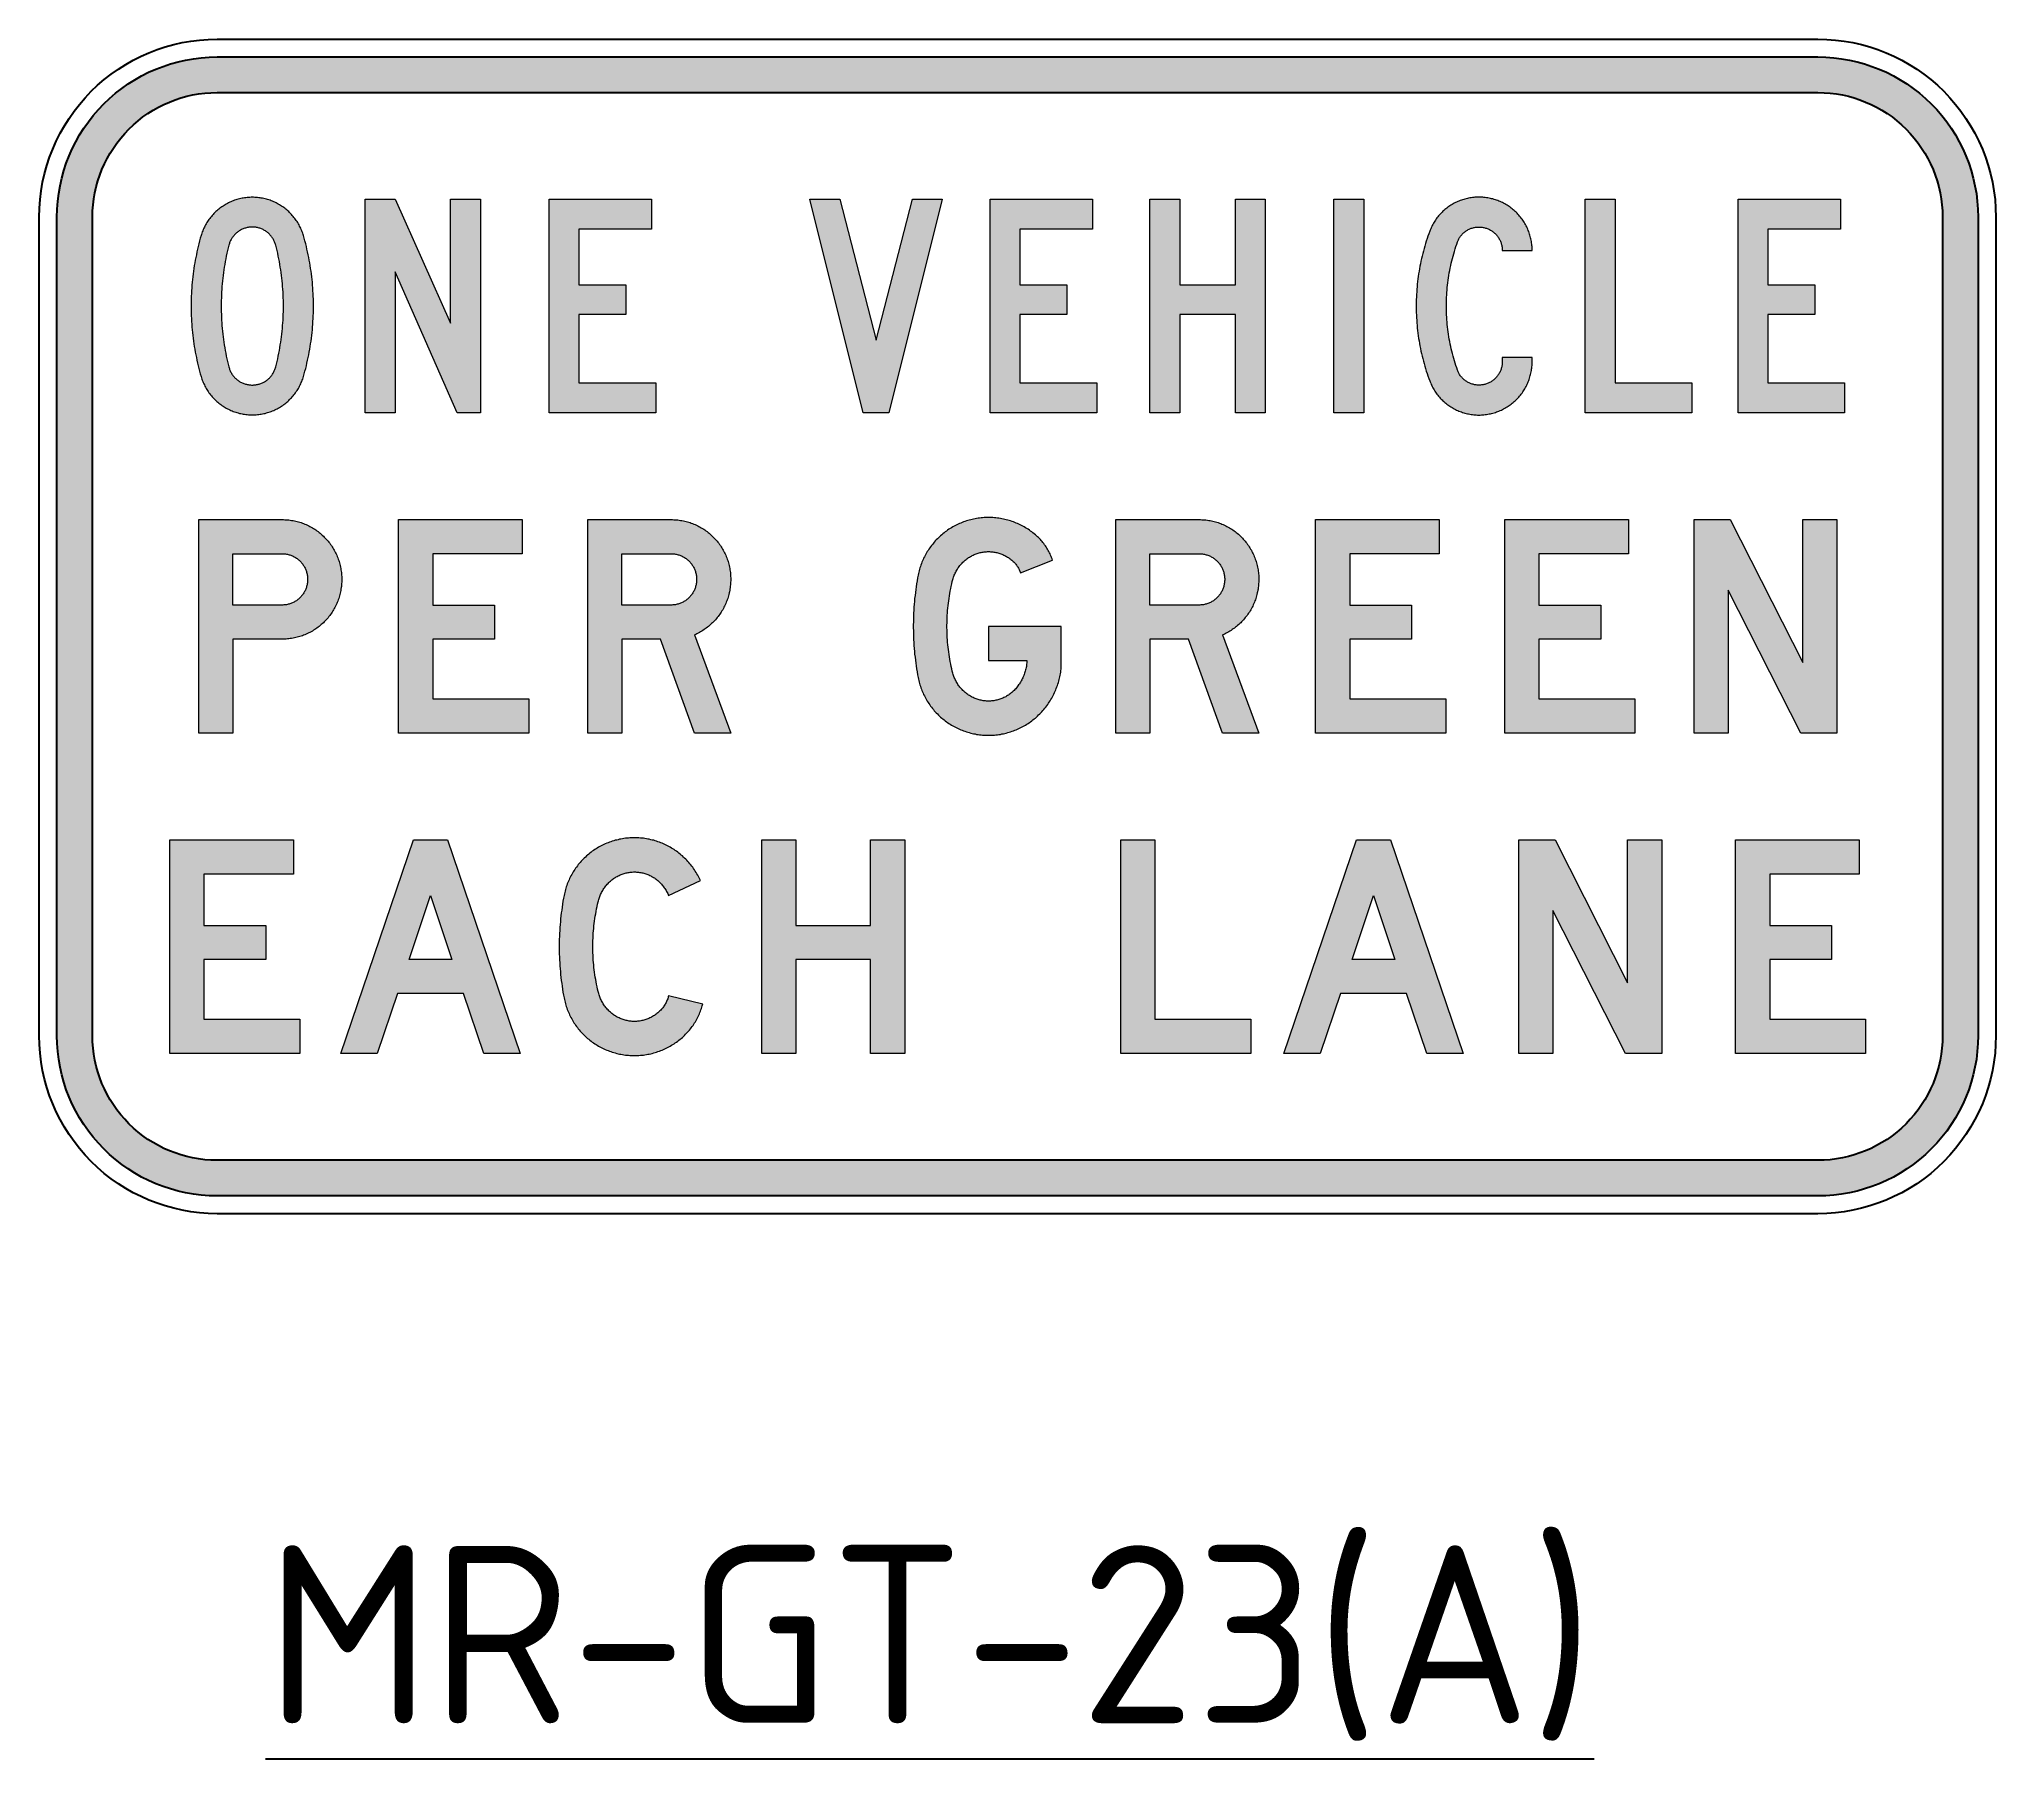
# Model space of a CAD drawing. Extents: x 82.6 to 137.6, y 180.1 to 228.4.
import ezdxf

# ---------------------------------------------------------------- set-up
doc = ezdxf.new("R2010")
doc.units = 0
for name, color, linetype in [('L25', 1, 'CONTINUOUS'), ('L35', 3, 'CONTINUOUS'), ('L50', 7, 'CONTINUOUS')]:
    doc.layers.add(name, color=color, linetype=linetype)
doc.styles.add('ISO', font='iso3098b.shx')

msp = doc.modelspace()

# ---------------------------------------------------------------- texts
at = {"layer": 'L50', "style": 'ISO'}
msp.add_text('%%UMR-GT-23(A)', height=5, dxfattribs=at).set_placement((88.91, 181.096))

# ---------------------------------------------------------------- hatches: boundary and pattern name
at = {"layer": 'L25'}
h = msp.add_hatch(color=256, dxfattribs=at)
edge = h.paths.add_edge_path(flags=16)
edge.add_line((84.051, 200.413), (84.051, 223.413))
edge.add_arc((87.551, 223.413), 3.5, 90, 180, ccw=False)
edge.add_line((87.551, 226.913), (132.551, 226.913))
edge.add_arc((132.551, 223.413), 3.5, 0, 90, ccw=False)
edge.add_line((136.051, 223.413), (136.051, 200.413))
edge.add_arc((132.551, 200.413), 3.5, -90, 0, ccw=False)
edge.add_line((132.551, 196.913), (87.551, 196.913))
edge.add_arc((87.551, 200.413), 3.5, 180, 270, ccw=False)
edge = h.paths.add_edge_path()
edge.add_line((83.051, 200.413), (83.051, 223.413))
edge.add_arc((87.551, 223.413), 4.5, 90, 180, ccw=False)
edge.add_line((87.551, 227.913), (132.551, 227.913))
edge.add_arc((132.551, 223.413), 4.5, 0, 90, ccw=False)
edge.add_line((137.051, 223.413), (137.051, 200.413))
edge.add_arc((132.551, 200.413), 4.5, -90, 0, ccw=False)
edge.add_line((132.551, 195.913), (87.551, 195.913))
edge.add_arc((87.551, 200.413), 4.5, 180, 270, ccw=False)
h = msp.add_hatch(color=256, dxfattribs=at)
h.paths.add_polyline_path([(130.303, 217.914), (130.303, 223.914), (133.181, 223.914), (133.181, 223.073), (131.142, 223.073), (131.142, 221.514), (132.461, 221.514), (132.461, 220.673), (131.142, 220.673), (131.142, 218.753), (133.3, 218.753), (133.3, 217.914)])
h.paths.add_polyline_path([(126.011, 217.914), (126.011, 223.914), (126.85, 223.914), (126.85, 218.753), (129.009, 218.753), (129.009, 217.914)])
h.paths.add_polyline_path([(118.942, 217.914), (118.942, 223.914), (119.781, 223.914), (119.781, 217.914)])
h.paths.add_polyline_path([(113.774, 217.914), (113.774, 223.914), (114.613, 223.914), (114.613, 221.514), (116.174, 221.514), (116.174, 223.914), (117.013, 223.914), (117.013, 217.914), (116.174, 217.914), (116.174, 220.673), (114.613, 220.673), (114.613, 217.914)])
h.paths.add_polyline_path([(109.281, 217.914), (109.281, 223.914), (112.159, 223.914), (112.159, 223.073), (110.12, 223.073), (110.12, 221.514), (111.44, 221.514), (111.44, 220.673), (110.12, 220.673), (110.12, 218.753), (112.279, 218.753), (112.279, 217.914)])
h.paths.add_polyline_path([(105.714, 217.914), (104.216, 223.914), (105.056, 223.914), (106.075, 219.953), (107.095, 223.914), (107.934, 223.914), (106.434, 217.914)])
h.paths.add_polyline_path([(96.885, 217.914), (96.885, 223.914), (99.763, 223.914), (99.763, 223.073), (97.724, 223.073), (97.724, 221.514), (99.044, 221.514), (99.044, 220.673), (97.724, 220.673), (97.724, 218.753), (99.883, 218.753), (99.883, 217.914)])
h.paths.add_polyline_path([(91.717, 217.914), (91.717, 223.914), (92.558, 223.914), (94.117, 220.434), (94.117, 223.914), (94.956, 223.914), (94.956, 217.914), (94.298, 217.914), (92.558, 221.873), (92.558, 217.914)])
h.paths.add_polyline_path([(89.98, 218.934), (90.001, 219.009), (90.023, 219.086), (90.044, 219.161), (90.062, 219.239), (90.079, 219.314), (90.098, 219.391), (90.114, 219.468), (90.128, 219.546), (90.144, 219.623), (90.158, 219.7), (90.17, 219.778), (90.182, 219.855), (90.194, 219.932), (90.203, 220.012), (90.215, 220.089), (90.222, 220.167), (90.231, 220.246), (90.236, 220.324), (90.243, 220.403), (90.248, 220.481), (90.252, 220.56), (90.257, 220.638), (90.259, 220.718), (90.259, 220.795), (90.262, 220.875), (90.262, 220.954), (90.259, 221.032), (90.259, 221.111), (90.257, 221.189), (90.252, 221.268), (90.248, 221.346), (90.243, 221.425), (90.236, 221.503), (90.231, 221.582), (90.222, 221.66), (90.215, 221.737), (90.203, 221.817), (90.194, 221.894), (90.182, 221.971), (90.17, 222.049), (90.158, 222.128), (90.144, 222.206), (90.128, 222.283), (90.114, 222.358), (90.098, 222.436), (90.079, 222.513), (90.062, 222.59), (90.044, 222.665), (90.023, 222.743), (90.001, 222.818), (89.98, 222.895), (89.971, 222.928), (89.959, 222.963), (89.945, 222.998), (89.933, 223.031), (89.919, 223.064), (89.905, 223.099), (89.889, 223.132), (89.873, 223.162), (89.856, 223.195), (89.837, 223.228), (89.819, 223.258), (89.8, 223.289), (89.779, 223.319), (89.758, 223.35), (89.737, 223.378), (89.713, 223.406), (89.69, 223.434), (89.666, 223.462), (89.643, 223.49), (89.617, 223.516), (89.591, 223.542), (89.565, 223.568), (89.54, 223.591), (89.512, 223.614), (89.483, 223.638), (89.455, 223.661), (89.425, 223.682), (89.397, 223.703), (89.366, 223.725), (89.336, 223.743), (89.305, 223.762), (89.273, 223.781), (89.24, 223.797), (89.209, 223.814), (89.176, 223.83), (89.144, 223.844), (89.108, 223.861), (89.076, 223.872), (89.04, 223.886), (89.008, 223.898), (88.973, 223.907), (88.937, 223.917), (88.902, 223.926), (88.867, 223.936), (88.832, 223.943), (88.794, 223.95), (88.759, 223.954), (88.724, 223.959), (88.687, 223.964), (88.651, 223.966), (88.614, 223.968), (88.579, 223.971), (88.541, 223.971), (88.506, 223.971), (88.469, 223.968), (88.433, 223.966), (88.396, 223.964), (88.361, 223.959), (88.323, 223.954), (88.288, 223.95), (88.253, 223.943), (88.218, 223.936), (88.183, 223.926), (88.148, 223.917), (88.112, 223.907), (88.077, 223.898), (88.042, 223.886), (88.009, 223.872), (87.974, 223.861), (87.941, 223.844), (87.908, 223.83), (87.876, 223.814), (87.843, 223.797), (87.81, 223.781), (87.78, 223.762), (87.749, 223.743), (87.719, 223.725), (87.688, 223.703), (87.658, 223.682), (87.63, 223.661), (87.599, 223.638), (87.573, 223.614), (87.545, 223.591), (87.517, 223.568), (87.491, 223.542), (87.465, 223.516), (87.442, 223.49), (87.416, 223.462), (87.393, 223.434), (87.369, 223.406), (87.348, 223.378), (87.325, 223.35), (87.304, 223.319), (87.285, 223.289), (87.266, 223.258), (87.247, 223.228), (87.229, 223.195), (87.212, 223.162), (87.196, 223.132), (87.18, 223.099), (87.165, 223.064), (87.151, 223.031), (87.137, 222.998), (87.126, 222.963), (87.114, 222.928), (87.102, 222.895), (87.081, 222.818), (87.06, 222.743), (87.041, 222.665), (87.022, 222.59), (87.004, 222.513), (86.987, 222.436), (86.971, 222.358), (86.955, 222.283), (86.94, 222.206), (86.926, 222.128), (86.912, 222.049), (86.901, 221.971), (86.889, 221.894), (86.88, 221.817), (86.87, 221.737), (86.861, 221.66), (86.854, 221.582), (86.847, 221.503), (86.84, 221.425), (86.835, 221.346), (86.83, 221.268), (86.828, 221.189), (86.826, 221.111), (86.823, 221.032), (86.823, 220.954), (86.823, 220.875), (86.823, 220.795), (86.826, 220.718), (86.828, 220.638), (86.83, 220.56), (86.835, 220.481), (86.84, 220.403), (86.847, 220.324), (86.854, 220.246), (86.861, 220.167), (86.87, 220.089), (86.88, 220.012), (86.889, 219.932), (86.901, 219.855), (86.912, 219.778), (86.926, 219.7), (86.94, 219.623), (86.955, 219.546), (86.971, 219.468), (86.987, 219.391), (87.004, 219.314), (87.022, 219.239), (87.041, 219.161), (87.06, 219.086), (87.081, 219.009), (87.102, 218.934), (87.114, 218.899), (87.126, 218.864), (87.137, 218.831), (87.151, 218.796), (87.165, 218.763), (87.18, 218.73), (87.196, 218.697), (87.212, 218.664), (87.229, 218.632), (87.247, 218.601), (87.266, 218.571), (87.285, 218.538), (87.304, 218.51), (87.325, 218.479), (87.348, 218.449), (87.369, 218.421), (87.393, 218.392), (87.416, 218.364), (87.442, 218.339), (87.465, 218.313), (87.491, 218.287), (87.517, 218.261), (87.545, 218.235), (87.573, 218.212), (87.599, 218.189), (87.63, 218.167), (87.658, 218.144), (87.688, 218.123), (87.719, 218.104), (87.749, 218.083), (87.78, 218.064), (87.81, 218.048), (87.843, 218.029), (87.876, 218.013), (87.908, 217.996), (87.941, 217.982), (87.974, 217.968), (88.009, 217.954), (88.042, 217.942), (88.077, 217.931), (88.112, 217.919), (88.148, 217.91), (88.183, 217.9), (88.218, 217.893), (88.253, 217.884), (88.288, 217.879), (88.323, 217.872), (88.361, 217.867), (88.396, 217.863), (88.433, 217.86), (88.469, 217.858), (88.506, 217.858), (88.541, 217.856), (88.579, 217.858), (88.614, 217.858), (88.651, 217.86), (88.687, 217.863), (88.724, 217.867), (88.759, 217.872), (88.794, 217.879), (88.832, 217.884), (88.867, 217.893), (88.902, 217.9), (88.937, 217.91), (88.973, 217.919), (89.008, 217.931), (89.04, 217.942), (89.076, 217.954), (89.108, 217.968), (89.144, 217.982), (89.176, 217.996), (89.209, 218.013), (89.24, 218.029), (89.273, 218.048), (89.305, 218.064), (89.336, 218.083), (89.366, 218.104), (89.397, 218.123), (89.425, 218.144), (89.455, 218.167), (89.483, 218.189), (89.512, 218.212), (89.54, 218.235), (89.565, 218.261), (89.591, 218.287), (89.617, 218.313), (89.643, 218.339), (89.666, 218.364), (89.69, 218.392), (89.713, 218.421), (89.737, 218.449), (89.758, 218.479), (89.779, 218.51), (89.8, 218.538), (89.819, 218.571), (89.837, 218.601), (89.856, 218.632), (89.873, 218.664), (89.889, 218.697), (89.905, 218.73), (89.919, 218.763), (89.933, 218.796), (89.945, 218.831), (89.959, 218.864), (89.971, 218.899)])
h.paths.add_polyline_path([(89.202, 219.203), (89.221, 219.281), (89.24, 219.356), (89.256, 219.433), (89.273, 219.51), (89.289, 219.588), (89.303, 219.665), (89.317, 219.743), (89.329, 219.82), (89.34, 219.897), (89.352, 219.975), (89.362, 220.052), (89.371, 220.129), (89.38, 220.209), (89.387, 220.286), (89.394, 220.364), (89.401, 220.443), (89.406, 220.521), (89.408, 220.6), (89.413, 220.678), (89.415, 220.757), (89.415, 220.835), (89.418, 220.914), (89.415, 220.992), (89.415, 221.071), (89.413, 221.149), (89.408, 221.228), (89.406, 221.306), (89.401, 221.385), (89.394, 221.463), (89.387, 221.54), (89.38, 221.62), (89.371, 221.697), (89.362, 221.775), (89.352, 221.854), (89.34, 221.932), (89.329, 222.009), (89.317, 222.086), (89.303, 222.164), (89.289, 222.241), (89.273, 222.318), (89.256, 222.396), (89.24, 222.471), (89.221, 222.548), (89.202, 222.623), (89.195, 222.646), (89.188, 222.67), (89.179, 222.693), (89.169, 222.714), (89.16, 222.738), (89.151, 222.759), (89.139, 222.78), (89.127, 222.801), (89.113, 222.822), (89.099, 222.843), (89.085, 222.862), (89.071, 222.881), (89.055, 222.9), (89.038, 222.918), (89.022, 222.935), (89.005, 222.951), (88.987, 222.968), (88.968, 222.984), (88.949, 222.998), (88.928, 223.012), (88.909, 223.026), (88.888, 223.038), (88.867, 223.05), (88.846, 223.061), (88.825, 223.073), (88.801, 223.082), (88.778, 223.089), (88.757, 223.099), (88.733, 223.106), (88.71, 223.113), (88.687, 223.118), (88.663, 223.122), (88.637, 223.127), (88.614, 223.129), (88.59, 223.132), (88.567, 223.132), (88.541, 223.134), (88.518, 223.132), (88.494, 223.132), (88.469, 223.129), (88.445, 223.127), (88.422, 223.122), (88.398, 223.118), (88.375, 223.113), (88.351, 223.106), (88.328, 223.099), (88.305, 223.089), (88.281, 223.082), (88.26, 223.073), (88.239, 223.061), (88.215, 223.05), (88.194, 223.038), (88.176, 223.026), (88.155, 223.012), (88.136, 222.998), (88.115, 222.984), (88.096, 222.968), (88.08, 222.951), (88.061, 222.935), (88.044, 222.918), (88.028, 222.9), (88.014, 222.881), (87.998, 222.862), (87.983, 222.843), (87.969, 222.822), (87.958, 222.801), (87.946, 222.78), (87.934, 222.759), (87.923, 222.738), (87.913, 222.714), (87.904, 222.693), (87.897, 222.67), (87.89, 222.646), (87.883, 222.623), (87.864, 222.548), (87.845, 222.471), (87.829, 222.396), (87.812, 222.318), (87.796, 222.241), (87.782, 222.164), (87.768, 222.086), (87.754, 222.009), (87.742, 221.932), (87.73, 221.854), (87.721, 221.775), (87.712, 221.697), (87.702, 221.62), (87.695, 221.54), (87.688, 221.463), (87.683, 221.385), (87.679, 221.306), (87.674, 221.228), (87.672, 221.149), (87.669, 221.071), (87.667, 220.992), (87.667, 220.914), (87.667, 220.835), (87.669, 220.757), (87.672, 220.678), (87.674, 220.6), (87.679, 220.521), (87.683, 220.443), (87.688, 220.364), (87.695, 220.286), (87.702, 220.209), (87.712, 220.129), (87.721, 220.052), (87.73, 219.975), (87.742, 219.897), (87.754, 219.82), (87.768, 219.743), (87.782, 219.665), (87.796, 219.588), (87.812, 219.51), (87.829, 219.433), (87.845, 219.356), (87.864, 219.281), (87.883, 219.203), (87.89, 219.18), (87.897, 219.157), (87.904, 219.135), (87.913, 219.112), (87.923, 219.091), (87.934, 219.068), (87.946, 219.046), (87.958, 219.025), (87.969, 219.004), (87.983, 218.985), (87.998, 218.967), (88.014, 218.946), (88.028, 218.927), (88.044, 218.91), (88.061, 218.892), (88.08, 218.875), (88.096, 218.859), (88.115, 218.845), (88.136, 218.828), (88.155, 218.814), (88.176, 218.803), (88.194, 218.789), (88.215, 218.777), (88.239, 218.765), (88.26, 218.756), (88.281, 218.746), (88.305, 218.737), (88.328, 218.73), (88.351, 218.723), (88.375, 218.716), (88.398, 218.711), (88.422, 218.707), (88.445, 218.702), (88.469, 218.7), (88.494, 218.697), (88.518, 218.695), (88.541, 218.695), (88.567, 218.695), (88.59, 218.697), (88.614, 218.7), (88.637, 218.702), (88.663, 218.707), (88.687, 218.711), (88.71, 218.716), (88.733, 218.723), (88.757, 218.73), (88.778, 218.737), (88.801, 218.746), (88.825, 218.756), (88.846, 218.765), (88.867, 218.777), (88.888, 218.789), (88.909, 218.803), (88.928, 218.814), (88.949, 218.828), (88.968, 218.845), (88.987, 218.859), (89.005, 218.875), (89.022, 218.892), (89.038, 218.91), (89.055, 218.927), (89.071, 218.946), (89.085, 218.967), (89.099, 218.985), (89.113, 219.004), (89.127, 219.025), (89.139, 219.046), (89.151, 219.068), (89.16, 219.091), (89.169, 219.112), (89.179, 219.135), (89.188, 219.157), (89.195, 219.18)], flags=16)
h.paths.add_polyline_path([(124.516, 219.353), (124.516, 219.473), (123.677, 219.473), (123.677, 219.353), (123.677, 219.33), (123.674, 219.307), (123.672, 219.281), (123.67, 219.257), (123.665, 219.234), (123.66, 219.21), (123.656, 219.187), (123.649, 219.164), (123.642, 219.14), (123.635, 219.117), (123.625, 219.096), (123.616, 219.072), (123.604, 219.051), (123.592, 219.03), (123.581, 219.009), (123.569, 218.988), (123.555, 218.969), (123.541, 218.95), (123.524, 218.932), (123.51, 218.913), (123.494, 218.894), (123.475, 218.878), (123.459, 218.861), (123.44, 218.845), (123.421, 218.831), (123.403, 218.817), (123.381, 218.803), (123.36, 218.789), (123.342, 218.777), (123.318, 218.765), (123.297, 218.756), (123.276, 218.746), (123.253, 218.737), (123.231, 218.728), (123.208, 218.721), (123.185, 218.714), (123.161, 218.709), (123.138, 218.704), (123.114, 218.7), (123.089, 218.697), (123.065, 218.695), (123.042, 218.695), (123.018, 218.695), (122.992, 218.695), (122.969, 218.695), (122.946, 218.697), (122.922, 218.702), (122.899, 218.704), (122.878, 218.709), (122.854, 218.716), (122.831, 218.723), (122.807, 218.73), (122.786, 218.737), (122.765, 218.746), (122.744, 218.756), (122.721, 218.767), (122.702, 218.777), (122.681, 218.791), (122.662, 218.803), (122.641, 218.817), (122.622, 218.831), (122.603, 218.845), (122.587, 218.861), (122.571, 218.878), (122.554, 218.894), (122.538, 218.913), (122.521, 218.929), (122.507, 218.948), (122.493, 218.967), (122.479, 218.988), (122.467, 219.007), (122.456, 219.028), (122.446, 219.049), (122.435, 219.07), (122.425, 219.091), (122.418, 219.114), (122.395, 219.18), (122.374, 219.246), (122.35, 219.311), (122.331, 219.377), (122.313, 219.443), (122.294, 219.51), (122.275, 219.578), (122.259, 219.644), (122.242, 219.712), (122.228, 219.78), (122.212, 219.848), (122.2, 219.916), (122.186, 219.984), (122.177, 220.052), (122.165, 220.12), (122.156, 220.188), (122.146, 220.258), (122.139, 220.326), (122.13, 220.394), (122.125, 220.464), (122.118, 220.532), (122.116, 220.603), (122.111, 220.671), (122.109, 220.741), (122.106, 220.809), (122.106, 220.879), (122.106, 220.95), (122.106, 221.018), (122.109, 221.088), (122.111, 221.156), (122.116, 221.226), (122.118, 221.294), (122.125, 221.364), (122.13, 221.432), (122.139, 221.5), (122.146, 221.571), (122.156, 221.639), (122.165, 221.707), (122.177, 221.777), (122.186, 221.845), (122.2, 221.913), (122.212, 221.981), (122.228, 222.049), (122.242, 222.117), (122.259, 222.182), (122.275, 222.25), (122.294, 222.318), (122.313, 222.384), (122.331, 222.45), (122.35, 222.518), (122.374, 222.583), (122.395, 222.649), (122.418, 222.714), (122.425, 222.736), (122.435, 222.757), (122.446, 222.778), (122.456, 222.799), (122.467, 222.82), (122.479, 222.841), (122.493, 222.86), (122.507, 222.878), (122.521, 222.897), (122.538, 222.916), (122.554, 222.932), (122.571, 222.951), (122.587, 222.968), (122.603, 222.982), (122.622, 222.998), (122.641, 223.012), (122.662, 223.024), (122.681, 223.038), (122.702, 223.05), (122.721, 223.061), (122.744, 223.071), (122.765, 223.082), (122.786, 223.089), (122.807, 223.099), (122.831, 223.106), (122.854, 223.113), (122.878, 223.118), (122.899, 223.122), (122.922, 223.127), (122.946, 223.129), (122.969, 223.132), (122.992, 223.134), (123.018, 223.134), (123.042, 223.134), (123.065, 223.132), (123.089, 223.129), (123.114, 223.127), (123.138, 223.122), (123.161, 223.118), (123.185, 223.113), (123.208, 223.106), (123.231, 223.099), (123.253, 223.092), (123.276, 223.082), (123.297, 223.073), (123.318, 223.061), (123.342, 223.05), (123.36, 223.038), (123.381, 223.026), (123.403, 223.012), (123.421, 222.998), (123.44, 222.982), (123.459, 222.965), (123.475, 222.949), (123.494, 222.932), (123.51, 222.916), (123.524, 222.897), (123.541, 222.878), (123.555, 222.86), (123.569, 222.839), (123.581, 222.818), (123.592, 222.796), (123.604, 222.775), (123.616, 222.754), (123.625, 222.733), (123.635, 222.71), (123.642, 222.686), (123.649, 222.665), (123.656, 222.642), (123.66, 222.618), (123.665, 222.595), (123.67, 222.569), (123.672, 222.546), (123.674, 222.522), (123.677, 222.499), (123.677, 222.473), (124.516, 222.473), (124.516, 222.511), (124.516, 222.546), (124.514, 222.583), (124.509, 222.618), (124.507, 222.656), (124.502, 222.691), (124.495, 222.726), (124.49, 222.764), (124.483, 222.799), (124.474, 222.834), (124.464, 222.869), (124.455, 222.904), (124.446, 222.937), (124.434, 222.972), (124.42, 223.007), (124.408, 223.04), (124.394, 223.073), (124.378, 223.108), (124.364, 223.141), (124.347, 223.171), (124.331, 223.204), (124.312, 223.235), (124.293, 223.268), (124.274, 223.298), (124.253, 223.328), (124.232, 223.357), (124.211, 223.387), (124.188, 223.415), (124.164, 223.443), (124.141, 223.471), (124.117, 223.497), (124.092, 223.523), (124.066, 223.549), (124.04, 223.575), (124.014, 223.598), (123.986, 223.621), (123.958, 223.645), (123.93, 223.668), (123.899, 223.689), (123.871, 223.711), (123.841, 223.732), (123.81, 223.75), (123.778, 223.769), (123.747, 223.788), (123.714, 223.804), (123.684, 223.821), (123.651, 223.837), (123.616, 223.851), (123.583, 223.865), (123.55, 223.879), (123.515, 223.891), (123.482, 223.903), (123.447, 223.912), (123.412, 223.924), (123.377, 223.931), (123.342, 223.94), (123.306, 223.947), (123.269, 223.954), (123.234, 223.959), (123.199, 223.964), (123.161, 223.968), (123.126, 223.971), (123.089, 223.973), (123.053, 223.973), (123.018, 223.973), (122.981, 223.973), (122.946, 223.973), (122.91, 223.971), (122.875, 223.966), (122.838, 223.964), (122.803, 223.959), (122.767, 223.952), (122.732, 223.947), (122.697, 223.94), (122.662, 223.931), (122.629, 223.921), (122.594, 223.912), (122.559, 223.903), (122.526, 223.891), (122.491, 223.877), (122.458, 223.865), (122.425, 223.851), (122.392, 223.835), (122.362, 223.821), (122.329, 223.804), (122.299, 223.788), (122.266, 223.769), (122.235, 223.75), (122.205, 223.732), (122.177, 223.711), (122.146, 223.689), (122.118, 223.668), (122.09, 223.647), (122.062, 223.624), (122.036, 223.6), (122.01, 223.577), (121.985, 223.551), (121.959, 223.525), (121.935, 223.5), (121.91, 223.474), (121.886, 223.446), (121.865, 223.418), (121.842, 223.389), (121.821, 223.361), (121.802, 223.331), (121.781, 223.3), (121.762, 223.272), (121.743, 223.239), (121.727, 223.209), (121.71, 223.178), (121.694, 223.146), (121.678, 223.113), (121.664, 223.08), (121.652, 223.047), (121.638, 223.014), (121.612, 222.946), (121.589, 222.876), (121.565, 222.808), (121.542, 222.738), (121.521, 222.67), (121.499, 222.6), (121.481, 222.529), (121.46, 222.459), (121.443, 222.389), (121.424, 222.318), (121.408, 222.248), (121.392, 222.178), (121.378, 222.105), (121.364, 222.035), (121.349, 221.962), (121.338, 221.892), (121.326, 221.819), (121.317, 221.746), (121.307, 221.676), (121.298, 221.603), (121.288, 221.531), (121.281, 221.458), (121.277, 221.385), (121.272, 221.313), (121.267, 221.24), (121.263, 221.168), (121.26, 221.095), (121.258, 221.022), (121.258, 220.95), (121.258, 220.877), (121.258, 220.804), (121.26, 220.732), (121.263, 220.659), (121.267, 220.586), (121.272, 220.514), (121.277, 220.441), (121.281, 220.368), (121.288, 220.296), (121.298, 220.225), (121.307, 220.153), (121.317, 220.08), (121.326, 220.007), (121.338, 219.937), (121.349, 219.864), (121.364, 219.794), (121.378, 219.721), (121.392, 219.651), (121.408, 219.581), (121.424, 219.508), (121.443, 219.438), (121.46, 219.368), (121.481, 219.297), (121.499, 219.227), (121.521, 219.159), (121.542, 219.089), (121.565, 219.021), (121.589, 218.95), (121.612, 218.882), (121.638, 218.814), (121.652, 218.782), (121.664, 218.746), (121.678, 218.714), (121.694, 218.683), (121.71, 218.65), (121.727, 218.617), (121.743, 218.587), (121.762, 218.557), (121.781, 218.526), (121.802, 218.496), (121.821, 218.467), (121.842, 218.437), (121.865, 218.409), (121.886, 218.383), (121.91, 218.355), (121.935, 218.329), (121.959, 218.301), (121.985, 218.278), (122.01, 218.252), (122.036, 218.228), (122.062, 218.205), (122.09, 218.182), (122.118, 218.158), (122.146, 218.137), (122.177, 218.116), (122.205, 218.097), (122.235, 218.078), (122.266, 218.06), (122.299, 218.041), (122.329, 218.025), (122.362, 218.008), (122.392, 217.992), (122.425, 217.978), (122.458, 217.964), (122.491, 217.95), (122.526, 217.938), (122.559, 217.926), (122.594, 217.914), (122.629, 217.905), (122.662, 217.896), (122.697, 217.889), (122.732, 217.882), (122.767, 217.875), (122.803, 217.87), (122.838, 217.865), (122.875, 217.86), (122.91, 217.858), (122.946, 217.856), (122.981, 217.853), (123.018, 217.853), (123.053, 217.853), (123.089, 217.856), (123.126, 217.858), (123.161, 217.86), (123.199, 217.865), (123.234, 217.87), (123.269, 217.875), (123.306, 217.882), (123.342, 217.889), (123.377, 217.896), (123.412, 217.905), (123.447, 217.914), (123.482, 217.926), (123.515, 217.938), (123.55, 217.95), (123.583, 217.964), (123.616, 217.978), (123.651, 217.992), (123.684, 218.008), (123.714, 218.025), (123.747, 218.041), (123.778, 218.06), (123.81, 218.078), (123.841, 218.097), (123.871, 218.116), (123.899, 218.137), (123.93, 218.16), (123.958, 218.182), (123.986, 218.205), (124.014, 218.228), (124.04, 218.254), (124.066, 218.278), (124.092, 218.303), (124.117, 218.329), (124.141, 218.357), (124.164, 218.385), (124.188, 218.414), (124.211, 218.442), (124.232, 218.47), (124.253, 218.5), (124.274, 218.531), (124.293, 218.561), (124.312, 218.592), (124.331, 218.625), (124.347, 218.655), (124.364, 218.688), (124.378, 218.721), (124.394, 218.753), (124.408, 218.786), (124.42, 218.821), (124.434, 218.854), (124.446, 218.889), (124.455, 218.925), (124.464, 218.96), (124.474, 218.995), (124.483, 219.03), (124.49, 219.065), (124.495, 219.1), (124.502, 219.138), (124.507, 219.173), (124.509, 219.208), (124.514, 219.246), (124.516, 219.281), (124.516, 219.318)])
h = msp.add_hatch(color=256, dxfattribs=at)
h.paths.add_polyline_path([(89.378, 213.953), (89.401, 213.953), (89.427, 213.953), (89.453, 213.951), (89.479, 213.949), (89.502, 213.944), (89.528, 213.939), (89.551, 213.935), (89.577, 213.928), (89.601, 213.921), (89.624, 213.911), (89.648, 213.902), (89.671, 213.892), (89.694, 213.883), (89.715, 213.871), (89.739, 213.86), (89.76, 213.846), (89.781, 213.832), (89.802, 213.817), (89.821, 213.803), (89.842, 213.787), (89.861, 213.771), (89.88, 213.754), (89.896, 213.735), (89.912, 213.717), (89.929, 213.698), (89.945, 213.679), (89.962, 213.658), (89.976, 213.637), (89.99, 213.616), (90.001, 213.595), (90.013, 213.574), (90.025, 213.55), (90.037, 213.527), (90.046, 213.506), (90.055, 213.48), (90.062, 213.457), (90.069, 213.433), (90.076, 213.41), (90.081, 213.384), (90.086, 213.36), (90.09, 213.335), (90.093, 213.309), (90.095, 213.285), (90.098, 213.26), (90.098, 213.234), (90.098, 213.208), (90.095, 213.185), (90.093, 213.159), (90.09, 213.133), (90.086, 213.11), (90.081, 213.084), (90.076, 213.06), (90.069, 213.035), (90.062, 213.011), (90.055, 212.988), (90.046, 212.964), (90.037, 212.941), (90.025, 212.917), (90.013, 212.896), (90.001, 212.873), (89.99, 212.852), (89.976, 212.831), (89.962, 212.81), (89.945, 212.791), (89.929, 212.77), (89.912, 212.751), (89.896, 212.732), (89.88, 212.716), (89.861, 212.697), (89.842, 212.681), (89.821, 212.667), (89.802, 212.65), (89.781, 212.636), (89.76, 212.622), (89.739, 212.61), (89.715, 212.599), (89.694, 212.587), (89.671, 212.575), (89.648, 212.566), (89.624, 212.556), (89.601, 212.549), (89.577, 212.542), (89.551, 212.535), (89.528, 212.528), (89.502, 212.524), (89.479, 212.521), (89.453, 212.519), (89.427, 212.517), (89.401, 212.514), (89.378, 212.514), (87.998, 212.514), (87.998, 213.953)], flags=16)
h.paths.add_polyline_path([(92.655, 214.914), (96.13, 214.914), (96.13, 213.953), (93.613, 213.953), (93.613, 212.514), (95.352, 212.514), (95.352, 211.553), (93.613, 211.553), (93.613, 209.875), (96.311, 209.875), (96.311, 208.914), (92.655, 208.914)])
h.paths.add_polyline_path([(129.067, 214.914), (130.087, 214.914), (132.126, 210.895), (132.126, 214.914), (133.085, 214.914), (133.085, 208.914), (132.065, 208.914), (130.026, 212.934), (130.026, 208.914), (129.067, 208.914)])
h.paths.add_polyline_path([(123.749, 214.914), (127.228, 214.914), (127.228, 213.953), (124.708, 213.953), (124.708, 212.514), (126.447, 212.514), (126.447, 211.553), (124.708, 211.553), (124.708, 209.875), (127.406, 209.875), (127.406, 208.914), (123.749, 208.914)])
h.paths.add_polyline_path([(118.429, 214.914), (121.907, 214.914), (121.907, 213.953), (119.39, 213.953), (119.39, 212.514), (121.129, 212.514), (121.129, 211.553), (119.39, 211.553), (119.39, 209.875), (122.088, 209.875), (122.088, 208.914), (118.429, 208.914)])
h.paths.add_polyline_path([(115.155, 212.514), (113.774, 212.514), (113.774, 213.953), (115.155, 213.953), (115.178, 213.953), (115.204, 213.953), (115.23, 213.951), (115.253, 213.949), (115.279, 213.944), (115.305, 213.939), (115.328, 213.935), (115.352, 213.928), (115.377, 213.921), (115.401, 213.911), (115.424, 213.902), (115.448, 213.892), (115.471, 213.883), (115.492, 213.871), (115.513, 213.86), (115.537, 213.846), (115.558, 213.832), (115.579, 213.817), (115.598, 213.803), (115.617, 213.787), (115.638, 213.771), (115.654, 213.754), (115.673, 213.735), (115.689, 213.717), (115.706, 213.698), (115.722, 213.679), (115.738, 213.658), (115.753, 213.637), (115.764, 213.616), (115.778, 213.595), (115.79, 213.574), (115.802, 213.55), (115.813, 213.527), (115.823, 213.506), (115.832, 213.48), (115.839, 213.457), (115.846, 213.433), (115.853, 213.41), (115.858, 213.384), (115.863, 213.36), (115.867, 213.335), (115.87, 213.309), (115.872, 213.285), (115.874, 213.26), (115.874, 213.234), (115.874, 213.208), (115.872, 213.185), (115.87, 213.159), (115.867, 213.133), (115.863, 213.11), (115.858, 213.084), (115.853, 213.06), (115.846, 213.035), (115.839, 213.011), (115.832, 212.988), (115.823, 212.964), (115.813, 212.941), (115.802, 212.917), (115.79, 212.896), (115.778, 212.873), (115.764, 212.852), (115.753, 212.831), (115.738, 212.81), (115.722, 212.791), (115.706, 212.77), (115.689, 212.751), (115.673, 212.732), (115.654, 212.716), (115.638, 212.697), (115.617, 212.681), (115.598, 212.667), (115.579, 212.65), (115.558, 212.636), (115.537, 212.622), (115.513, 212.61), (115.492, 212.599), (115.471, 212.587), (115.448, 212.575), (115.424, 212.566), (115.401, 212.556), (115.377, 212.549), (115.352, 212.542), (115.328, 212.535), (115.305, 212.528), (115.279, 212.524), (115.253, 212.521), (115.23, 212.519), (115.204, 212.517), (115.178, 212.514)], flags=16)
h.paths.add_polyline_path([(115.813, 211.675), (116.833, 208.914), (115.813, 208.914), (114.855, 211.553), (113.774, 211.553), (113.774, 208.914), (112.816, 208.914), (112.816, 214.914), (115.155, 214.914), (115.192, 214.914), (115.232, 214.912), (115.27, 214.91), (115.31, 214.907), (115.347, 214.905), (115.387, 214.9), (115.424, 214.893), (115.464, 214.886), (115.502, 214.879), (115.539, 214.872), (115.577, 214.863), (115.614, 214.851), (115.652, 214.842), (115.689, 214.83), (115.724, 214.816), (115.762, 214.804), (115.797, 214.788), (115.835, 214.774), (115.87, 214.757), (115.905, 214.741), (115.938, 214.722), (115.973, 214.706), (116.006, 214.685), (116.041, 214.666), (116.074, 214.645), (116.104, 214.624), (116.137, 214.6), (116.167, 214.577), (116.198, 214.553), (116.228, 214.53), (116.259, 214.504), (116.287, 214.478), (116.315, 214.453), (116.343, 214.424), (116.371, 214.396), (116.397, 214.368), (116.423, 214.34), (116.449, 214.31), (116.472, 214.279), (116.495, 214.249), (116.519, 214.218), (116.542, 214.185), (116.563, 214.153), (116.585, 214.12), (116.603, 214.087), (116.624, 214.054), (116.641, 214.019), (116.66, 213.984), (116.676, 213.949), (116.692, 213.914), (116.706, 213.878), (116.723, 213.843), (116.735, 213.806), (116.749, 213.768), (116.76, 213.733), (116.77, 213.696), (116.781, 213.658), (116.791, 213.621), (116.798, 213.581), (116.805, 213.543), (116.812, 213.506), (116.819, 213.466), (116.824, 213.428), (116.826, 213.389), (116.831, 213.351), (116.831, 213.311), (116.833, 213.274), (116.833, 213.234), (116.833, 213.196), (116.831, 213.156), (116.828, 213.119), (116.826, 213.079), (116.821, 213.042), (116.817, 213.002), (116.812, 212.964), (116.805, 212.927), (116.798, 212.889), (116.791, 212.852), (116.781, 212.812), (116.772, 212.777), (116.76, 212.739), (116.749, 212.702), (116.737, 212.664), (116.723, 212.629), (116.709, 212.592), (116.695, 212.556), (116.678, 212.521), (116.662, 212.486), (116.643, 212.451), (116.627, 212.418), (116.608, 212.383), (116.587, 212.35), (116.568, 212.317), (116.545, 212.285), (116.524, 212.254), (116.503, 212.221), (116.479, 212.191), (116.453, 212.16), (116.43, 212.132), (116.404, 212.102), (116.378, 212.074), (116.35, 212.046), (116.324, 212.017), (116.296, 211.992), (116.268, 211.966), (116.238, 211.94), (116.21, 211.914), (116.179, 211.891), (116.149, 211.867), (116.116, 211.844), (116.085, 211.823), (116.053, 211.802), (116.02, 211.781), (115.987, 211.762), (115.952, 211.743), (115.919, 211.724), (115.884, 211.708), (115.849, 211.689)])
h.paths.add_polyline_path([(110.134, 213.414), (111.034, 213.775), (111.023, 213.81), (111.009, 213.846), (110.995, 213.881), (110.981, 213.916), (110.967, 213.949), (110.95, 213.984), (110.931, 214.017), (110.915, 214.049), (110.896, 214.082), (110.877, 214.115), (110.856, 214.146), (110.835, 214.178), (110.814, 214.209), (110.791, 214.239), (110.767, 214.267), (110.744, 214.298), (110.72, 214.326), (110.695, 214.354), (110.669, 214.382), (110.643, 214.408), (110.615, 214.434), (110.584, 214.462), (110.552, 214.49), (110.519, 214.518), (110.486, 214.544), (110.453, 214.57), (110.418, 214.593), (110.385, 214.619), (110.35, 214.642), (110.315, 214.664), (110.277, 214.687), (110.242, 214.708), (110.205, 214.729), (110.167, 214.748), (110.13, 214.767), (110.092, 214.785), (110.055, 214.802), (110.015, 214.818), (109.977, 214.835), (109.938, 214.849), (109.898, 214.863), (109.858, 214.877), (109.818, 214.889), (109.776, 214.9), (109.736, 214.912), (109.694, 214.921), (109.654, 214.931), (109.612, 214.94), (109.572, 214.947), (109.53, 214.952), (109.488, 214.959), (109.445, 214.964), (109.403, 214.968), (109.361, 214.971), (109.319, 214.973), (109.279, 214.973), (109.237, 214.975), (109.195, 214.973), (109.152, 214.973), (109.11, 214.971), (109.068, 214.968), (109.026, 214.964), (108.984, 214.959), (108.941, 214.952), (108.899, 214.947), (108.859, 214.94), (108.817, 214.931), (108.777, 214.921), (108.735, 214.912), (108.695, 214.9), (108.653, 214.889), (108.613, 214.877), (108.574, 214.863), (108.534, 214.849), (108.496, 214.835), (108.456, 214.818), (108.416, 214.802), (108.379, 214.785), (108.341, 214.767), (108.304, 214.748), (108.266, 214.729), (108.229, 214.708), (108.194, 214.687), (108.156, 214.664), (108.121, 214.642), (108.086, 214.619), (108.053, 214.593), (108.018, 214.57), (107.985, 214.544), (107.952, 214.518), (107.92, 214.49), (107.887, 214.462), (107.856, 214.434), (107.826, 214.406), (107.798, 214.375), (107.767, 214.345), (107.739, 214.314), (107.711, 214.284), (107.685, 214.251), (107.657, 214.218), (107.631, 214.185), (107.608, 214.153), (107.582, 214.12), (107.559, 214.085), (107.535, 214.049), (107.514, 214.014), (107.493, 213.977), (107.472, 213.942), (107.451, 213.904), (107.432, 213.867), (107.413, 213.829), (107.397, 213.792), (107.381, 213.754), (107.364, 213.714), (107.348, 213.677), (107.334, 213.637), (107.32, 213.597), (107.308, 213.557), (107.296, 213.517), (107.284, 213.478), (107.275, 213.435), (107.266, 213.396), (107.256, 213.353), (107.242, 213.274), (107.228, 213.192), (107.214, 213.11), (107.202, 213.028), (107.191, 212.946), (107.179, 212.864), (107.17, 212.781), (107.16, 212.699), (107.153, 212.617), (107.146, 212.535), (107.139, 212.451), (107.134, 212.369), (107.13, 212.287), (107.127, 212.205), (107.123, 212.121), (107.123, 212.039), (107.12, 211.956), (107.12, 211.872), (107.123, 211.79), (107.123, 211.708), (107.127, 211.624), (107.13, 211.542), (107.134, 211.46), (107.139, 211.378), (107.146, 211.293), (107.153, 211.211), (107.16, 211.129), (107.17, 211.047), (107.179, 210.965), (107.191, 210.883), (107.202, 210.801), (107.214, 210.719), (107.228, 210.637), (107.242, 210.555), (107.256, 210.475), (107.266, 210.433), (107.275, 210.393), (107.284, 210.351), (107.296, 210.311), (107.308, 210.271), (107.32, 210.231), (107.334, 210.192), (107.348, 210.152), (107.364, 210.114), (107.381, 210.074), (107.397, 210.037), (107.413, 209.999), (107.432, 209.962), (107.451, 209.924), (107.472, 209.887), (107.493, 209.852), (107.514, 209.814), (107.535, 209.779), (107.559, 209.744), (107.582, 209.709), (107.608, 209.676), (107.631, 209.643), (107.657, 209.61), (107.685, 209.578), (107.711, 209.545), (107.739, 209.514), (107.767, 209.484), (107.798, 209.453), (107.826, 209.423), (107.856, 209.395), (107.887, 209.367), (107.92, 209.338), (107.952, 209.313), (107.985, 209.285), (108.018, 209.259), (108.053, 209.235), (108.086, 209.21), (108.121, 209.186), (108.156, 209.165), (108.194, 209.142), (108.229, 209.121), (108.266, 209.102), (108.304, 209.081), (108.341, 209.062), (108.379, 209.043), (108.416, 209.027), (108.456, 209.01), (108.496, 208.994), (108.534, 208.98), (108.574, 208.966), (108.613, 208.952), (108.653, 208.94), (108.695, 208.928), (108.735, 208.917), (108.777, 208.907), (108.817, 208.898), (108.859, 208.891), (108.899, 208.881), (108.941, 208.877), (108.984, 208.87), (109.026, 208.865), (109.068, 208.86), (109.11, 208.858), (109.152, 208.856), (109.195, 208.856), (109.237, 208.856), (109.279, 208.856), (109.319, 208.856), (109.361, 208.858), (109.403, 208.86), (109.445, 208.865), (109.488, 208.87), (109.53, 208.877), (109.572, 208.881), (109.612, 208.891), (109.654, 208.898), (109.694, 208.907), (109.736, 208.917), (109.776, 208.928), (109.818, 208.94), (109.858, 208.952), (109.898, 208.966), (109.938, 208.98), (109.977, 208.994), (110.015, 209.01), (110.055, 209.027), (110.092, 209.043), (110.13, 209.062), (110.167, 209.081), (110.205, 209.102), (110.242, 209.121), (110.277, 209.142), (110.315, 209.165), (110.35, 209.186), (110.385, 209.21), (110.418, 209.235), (110.453, 209.259), (110.486, 209.285), (110.519, 209.313), (110.552, 209.338), (110.584, 209.367), (110.615, 209.395), (110.645, 209.425), (110.676, 209.453), (110.706, 209.486), (110.737, 209.517), (110.765, 209.549), (110.793, 209.582), (110.821, 209.615), (110.847, 209.648), (110.873, 209.683), (110.899, 209.718), (110.922, 209.753), (110.945, 209.788), (110.969, 209.826), (110.992, 209.863), (111.013, 209.899), (111.034, 209.938), (111.053, 209.976), (111.074, 210.013), (111.093, 210.053), (111.109, 210.093), (111.126, 210.133), (111.142, 210.173), (111.159, 210.213), (111.173, 210.253), (111.187, 210.295), (111.199, 210.335), (111.21, 210.377), (111.222, 210.419), (111.231, 210.459), (111.241, 210.501), (111.25, 210.543), (111.257, 210.585), (111.264, 210.63), (111.269, 210.672), (111.274, 210.714), (111.274, 211.914), (109.237, 211.914), (109.237, 210.953), (110.315, 210.953), (110.313, 210.921), (110.31, 210.888), (110.308, 210.855), (110.303, 210.822), (110.299, 210.789), (110.294, 210.756), (110.287, 210.724), (110.277, 210.691), (110.27, 210.658), (110.261, 210.625), (110.249, 210.595), (110.24, 210.562), (110.228, 210.531), (110.214, 210.501), (110.2, 210.471), (110.186, 210.44), (110.172, 210.41), (110.156, 210.381), (110.139, 210.351), (110.12, 210.323), (110.104, 210.295), (110.083, 210.269), (110.064, 210.241), (110.043, 210.215), (110.022, 210.189), (110.001, 210.163), (109.977, 210.138), (109.956, 210.114), (109.933, 210.093), (109.912, 210.074), (109.891, 210.056), (109.867, 210.037), (109.844, 210.018), (109.818, 209.999), (109.795, 209.983), (109.769, 209.969), (109.745, 209.953), (109.72, 209.938), (109.691, 209.924), (109.666, 209.913), (109.638, 209.899), (109.612, 209.887), (109.584, 209.878), (109.556, 209.868), (109.527, 209.859), (109.499, 209.849), (109.471, 209.842), (109.441, 209.838), (109.413, 209.831), (109.382, 209.826), (109.354, 209.821), (109.324, 209.819), (109.295, 209.817), (109.265, 209.814), (109.237, 209.814), (109.206, 209.814), (109.176, 209.817), (109.148, 209.819), (109.117, 209.821), (109.089, 209.826), (109.059, 209.831), (109.031, 209.838), (109, 209.842), (108.972, 209.849), (108.944, 209.859), (108.916, 209.868), (108.888, 209.878), (108.859, 209.887), (108.834, 209.899), (108.806, 209.913), (108.78, 209.924), (108.754, 209.938), (108.728, 209.953), (108.702, 209.969), (108.677, 209.983), (108.653, 209.999), (108.627, 210.018), (108.604, 210.037), (108.581, 210.056), (108.559, 210.074), (108.538, 210.093), (108.517, 210.114), (108.494, 210.138), (108.473, 210.159), (108.452, 210.185), (108.433, 210.208), (108.414, 210.231), (108.395, 210.257), (108.377, 210.283), (108.36, 210.309), (108.344, 210.337), (108.327, 210.363), (108.313, 210.391), (108.299, 210.419), (108.285, 210.447), (108.274, 210.475), (108.262, 210.506), (108.25, 210.534), (108.241, 210.564), (108.231, 210.595), (108.224, 210.625), (108.217, 210.653), (108.201, 210.721), (108.187, 210.789), (108.173, 210.855), (108.159, 210.923), (108.147, 210.991), (108.135, 211.059), (108.126, 211.127), (108.116, 211.195), (108.107, 211.263), (108.1, 211.331), (108.093, 211.399), (108.086, 211.469), (108.081, 211.537), (108.077, 211.605), (108.072, 211.673), (108.07, 211.743), (108.07, 211.811), (108.067, 211.879), (108.067, 211.949), (108.07, 212.017), (108.07, 212.085), (108.072, 212.156), (108.077, 212.224), (108.081, 212.292), (108.086, 212.36), (108.093, 212.43), (108.1, 212.498), (108.107, 212.566), (108.116, 212.634), (108.126, 212.702), (108.135, 212.77), (108.147, 212.838), (108.159, 212.906), (108.173, 212.974), (108.187, 213.039), (108.201, 213.107), (108.217, 213.175), (108.224, 213.206), (108.231, 213.234), (108.241, 213.264), (108.25, 213.295), (108.262, 213.323), (108.274, 213.353), (108.285, 213.382), (108.299, 213.41), (108.313, 213.438), (108.327, 213.466), (108.344, 213.492), (108.36, 213.52), (108.377, 213.546), (108.395, 213.571), (108.414, 213.597), (108.433, 213.621), (108.452, 213.646), (108.473, 213.67), (108.494, 213.691), (108.517, 213.714), (108.538, 213.735), (108.559, 213.754), (108.581, 213.775), (108.604, 213.794), (108.627, 213.81), (108.653, 213.829), (108.677, 213.846), (108.702, 213.862), (108.728, 213.876), (108.754, 213.89), (108.78, 213.904), (108.806, 213.918), (108.834, 213.93), (108.859, 213.942), (108.888, 213.951), (108.916, 213.96), (108.944, 213.97), (108.972, 213.979), (109, 213.986), (109.031, 213.993), (109.059, 213.998), (109.089, 214.003), (109.117, 214.007), (109.148, 214.01), (109.176, 214.012), (109.206, 214.014), (109.237, 214.014), (109.265, 214.014), (109.295, 214.012), (109.324, 214.01), (109.354, 214.007), (109.382, 214.003), (109.413, 213.998), (109.441, 213.993), (109.471, 213.986), (109.499, 213.979), (109.527, 213.97), (109.556, 213.96), (109.584, 213.951), (109.612, 213.942), (109.638, 213.93), (109.666, 213.918), (109.691, 213.904), (109.72, 213.89), (109.745, 213.876), (109.769, 213.862), (109.795, 213.846), (109.818, 213.829), (109.844, 213.81), (109.867, 213.794), (109.891, 213.775), (109.912, 213.754), (109.933, 213.735), (109.956, 213.714), (109.973, 213.696), (109.989, 213.677), (110.006, 213.658), (110.022, 213.637), (110.036, 213.618), (110.05, 213.597), (110.062, 213.576), (110.076, 213.553), (110.088, 213.532), (110.099, 213.508), (110.109, 213.485), (110.118, 213.461), (110.127, 213.438)])
h.paths.add_polyline_path([(101.031, 213.234), (101.029, 213.208), (101.029, 213.185), (101.027, 213.159), (101.024, 213.133), (101.02, 213.11), (101.015, 213.084), (101.01, 213.06), (101.003, 213.035), (100.996, 213.011), (100.987, 212.988), (100.98, 212.964), (100.968, 212.941), (100.959, 212.917), (100.947, 212.896), (100.935, 212.873), (100.921, 212.852), (100.909, 212.831), (100.893, 212.81), (100.879, 212.791), (100.862, 212.77), (100.846, 212.751), (100.83, 212.732), (100.811, 212.716), (100.792, 212.697), (100.773, 212.681), (100.755, 212.667), (100.734, 212.65), (100.715, 212.636), (100.694, 212.622), (100.67, 212.61), (100.649, 212.599), (100.626, 212.587), (100.605, 212.575), (100.581, 212.566), (100.558, 212.556), (100.534, 212.549), (100.509, 212.542), (100.485, 212.535), (100.459, 212.528), (100.436, 212.524), (100.41, 212.521), (100.387, 212.519), (100.361, 212.517), (100.335, 212.514), (100.312, 212.514), (98.931, 212.514), (98.931, 213.953), (100.312, 213.953), (100.335, 213.953), (100.361, 213.953), (100.387, 213.951), (100.41, 213.949), (100.436, 213.944), (100.459, 213.939), (100.485, 213.935), (100.509, 213.928), (100.534, 213.921), (100.558, 213.911), (100.581, 213.902), (100.605, 213.892), (100.626, 213.883), (100.649, 213.871), (100.67, 213.86), (100.694, 213.846), (100.715, 213.832), (100.734, 213.817), (100.755, 213.803), (100.773, 213.787), (100.792, 213.771), (100.811, 213.754), (100.83, 213.735), (100.846, 213.717), (100.862, 213.698), (100.879, 213.679), (100.893, 213.658), (100.909, 213.637), (100.921, 213.616), (100.935, 213.595), (100.947, 213.574), (100.959, 213.55), (100.968, 213.527), (100.98, 213.506), (100.987, 213.48), (100.996, 213.457), (101.003, 213.433), (101.01, 213.41), (101.015, 213.384), (101.02, 213.36), (101.024, 213.335), (101.027, 213.309), (101.029, 213.285), (101.029, 213.26)], flags=16)
h.paths.add_polyline_path([(100.97, 211.675), (101.99, 208.914), (100.97, 208.914), (100.012, 211.553), (98.931, 211.553), (98.931, 208.914), (97.973, 208.914), (97.973, 214.914), (100.312, 214.914), (100.349, 214.914), (100.389, 214.912), (100.427, 214.91), (100.466, 214.907), (100.504, 214.905), (100.544, 214.9), (100.581, 214.893), (100.619, 214.886), (100.659, 214.879), (100.696, 214.872), (100.734, 214.863), (100.771, 214.851), (100.809, 214.842), (100.846, 214.83), (100.881, 214.816), (100.919, 214.804), (100.954, 214.788), (100.991, 214.774), (101.027, 214.757), (101.062, 214.741), (101.095, 214.722), (101.13, 214.706), (101.162, 214.685), (101.198, 214.666), (101.23, 214.645), (101.261, 214.624), (101.294, 214.6), (101.324, 214.577), (101.355, 214.553), (101.385, 214.53), (101.416, 214.504), (101.444, 214.478), (101.472, 214.453), (101.5, 214.424), (101.528, 214.396), (101.554, 214.368), (101.58, 214.34), (101.605, 214.31), (101.629, 214.279), (101.652, 214.249), (101.676, 214.218), (101.699, 214.185), (101.72, 214.153), (101.741, 214.12), (101.76, 214.087), (101.781, 214.054), (101.798, 214.019), (101.816, 213.984), (101.833, 213.949), (101.849, 213.914), (101.863, 213.878), (101.88, 213.843), (101.891, 213.806), (101.905, 213.768), (101.917, 213.733), (101.927, 213.696), (101.938, 213.658), (101.948, 213.621), (101.955, 213.581), (101.962, 213.543), (101.969, 213.506), (101.973, 213.466), (101.98, 213.428), (101.983, 213.389), (101.985, 213.351), (101.988, 213.311), (101.99, 213.274), (101.99, 213.234), (101.99, 213.196), (101.988, 213.156), (101.985, 213.119), (101.983, 213.079), (101.978, 213.042), (101.973, 213.002), (101.969, 212.964), (101.962, 212.927), (101.955, 212.889), (101.948, 212.852), (101.938, 212.812), (101.927, 212.777), (101.917, 212.739), (101.905, 212.702), (101.894, 212.664), (101.88, 212.629), (101.866, 212.592), (101.849, 212.556), (101.835, 212.521), (101.819, 212.486), (101.8, 212.451), (101.784, 212.418), (101.765, 212.383), (101.744, 212.35), (101.723, 212.317), (101.702, 212.285), (101.68, 212.254), (101.657, 212.221), (101.634, 212.191), (101.61, 212.16), (101.587, 212.132), (101.561, 212.102), (101.535, 212.074), (101.507, 212.046), (101.481, 212.017), (101.453, 211.992), (101.425, 211.966), (101.395, 211.94), (101.366, 211.914), (101.336, 211.891), (101.303, 211.867), (101.273, 211.844), (101.242, 211.823), (101.209, 211.802), (101.177, 211.781), (101.144, 211.762), (101.109, 211.743), (101.076, 211.724), (101.041, 211.708), (101.005, 211.689)])
h.paths.add_polyline_path([(89.378, 211.553), (87.998, 211.553), (87.998, 208.914), (87.039, 208.914), (87.039, 214.914), (89.378, 214.914), (89.415, 214.914), (89.455, 214.912), (89.493, 214.91), (89.533, 214.907), (89.57, 214.905), (89.61, 214.9), (89.648, 214.893), (89.687, 214.886), (89.725, 214.879), (89.762, 214.872), (89.8, 214.863), (89.837, 214.851), (89.875, 214.842), (89.912, 214.83), (89.95, 214.816), (89.985, 214.804), (90.02, 214.788), (90.058, 214.774), (90.093, 214.757), (90.128, 214.741), (90.163, 214.722), (90.196, 214.706), (90.231, 214.685), (90.264, 214.666), (90.297, 214.645), (90.33, 214.624), (90.36, 214.6), (90.39, 214.577), (90.423, 214.553), (90.451, 214.53), (90.482, 214.504), (90.51, 214.478), (90.54, 214.453), (90.566, 214.424), (90.594, 214.396), (90.62, 214.368), (90.646, 214.34), (90.672, 214.31), (90.695, 214.279), (90.721, 214.249), (90.742, 214.218), (90.766, 214.185), (90.787, 214.153), (90.808, 214.12), (90.829, 214.087), (90.848, 214.054), (90.866, 214.019), (90.883, 213.984), (90.899, 213.949), (90.916, 213.914), (90.932, 213.878), (90.946, 213.843), (90.958, 213.806), (90.972, 213.768), (90.983, 213.733), (90.995, 213.696), (91.005, 213.658), (91.014, 213.621), (91.021, 213.581), (91.03, 213.543), (91.035, 213.506), (91.042, 213.466), (91.047, 213.428), (91.049, 213.389), (91.054, 213.351), (91.056, 213.311), (91.056, 213.274), (91.056, 213.234), (91.056, 213.196), (91.056, 213.156), (91.054, 213.117), (91.049, 213.079), (91.047, 213.039), (91.042, 213.002), (91.035, 212.964), (91.03, 212.924), (91.021, 212.887), (91.014, 212.849), (91.005, 212.812), (90.995, 212.774), (90.983, 212.737), (90.972, 212.699), (90.958, 212.662), (90.946, 212.627), (90.932, 212.589), (90.916, 212.554), (90.899, 212.519), (90.883, 212.484), (90.866, 212.449), (90.848, 212.416), (90.829, 212.381), (90.808, 212.348), (90.787, 212.315), (90.766, 212.282), (90.742, 212.252), (90.721, 212.219), (90.695, 212.189), (90.672, 212.158), (90.646, 212.13), (90.62, 212.099), (90.594, 212.071), (90.566, 212.043), (90.54, 212.017), (90.51, 211.989), (90.482, 211.964), (90.451, 211.94), (90.423, 211.914), (90.39, 211.891), (90.36, 211.867), (90.33, 211.846), (90.297, 211.825), (90.264, 211.804), (90.231, 211.783), (90.196, 211.764), (90.163, 211.746), (90.128, 211.729), (90.093, 211.71), (90.058, 211.694), (90.02, 211.68), (89.985, 211.666), (89.95, 211.652), (89.912, 211.64), (89.875, 211.628), (89.837, 211.617), (89.8, 211.607), (89.762, 211.598), (89.725, 211.589), (89.687, 211.581), (89.648, 211.574), (89.61, 211.57), (89.57, 211.565), (89.533, 211.56), (89.493, 211.558), (89.455, 211.556), (89.415, 211.556)])
h = msp.add_hatch(color=256, dxfattribs=at)
h.paths.add_polyline_path([(130.235, 205.914), (133.713, 205.914), (133.713, 204.956), (131.193, 204.956), (131.193, 203.514), (132.932, 203.514), (132.932, 202.556), (131.193, 202.556), (131.193, 200.875), (133.891, 200.875), (133.891, 199.914), (130.235, 199.914)])
h.paths.add_polyline_path([(124.141, 205.914), (125.16, 205.914), (127.197, 201.895), (127.197, 205.914), (128.158, 205.914), (128.158, 199.914), (127.139, 199.914), (125.099, 203.934), (125.099, 199.914), (124.141, 199.914)])
h.paths.add_polyline_path([(117.538, 199.914), (119.578, 205.914), (120.536, 205.914), (122.575, 199.914), (121.556, 199.914), (120.986, 201.595), (119.128, 201.595), (118.558, 199.914)])
h.paths.add_polyline_path([(120.656, 202.556), (119.458, 202.556), (120.056, 204.356)], flags=16)
h.paths.add_polyline_path([(112.954, 205.914), (113.913, 205.914), (113.913, 200.875), (116.613, 200.875), (116.613, 199.914), (112.954, 199.914)])
h.paths.add_polyline_path([(102.864, 205.914), (103.823, 205.914), (103.823, 203.514), (105.92, 203.514), (105.92, 205.914), (106.881, 205.914), (106.881, 199.914), (105.92, 199.914), (105.92, 202.556), (103.823, 202.556), (103.823, 199.914), (102.864, 199.914)])
h.paths.add_polyline_path([(91.03, 199.914), (93.069, 205.914), (94.028, 205.914), (96.067, 199.914), (95.048, 199.914), (94.478, 201.595), (92.619, 201.595), (92.05, 199.914)])
h.paths.add_polyline_path([(94.148, 202.556), (92.948, 202.556), (93.548, 204.356)], flags=16)
h.paths.add_polyline_path([(86.223, 205.914), (89.699, 205.914), (89.699, 204.956), (87.182, 204.956), (87.182, 203.514), (88.921, 203.514), (88.921, 202.556), (87.182, 202.556), (87.182, 200.875), (89.88, 200.875), (89.88, 199.914), (86.223, 199.914)])
h.paths.add_polyline_path([(100.244, 204.356), (101.141, 204.775), (101.123, 204.813), (101.104, 204.852), (101.083, 204.89), (101.062, 204.928), (101.041, 204.965), (101.017, 205.003), (100.994, 205.038), (100.97, 205.075), (100.947, 205.11), (100.921, 205.145), (100.895, 205.178), (100.867, 205.213), (100.841, 205.246), (100.813, 205.279), (100.783, 205.312), (100.755, 205.342), (100.724, 205.375), (100.694, 205.406), (100.663, 205.434), (100.63, 205.464), (100.6, 205.49), (100.567, 205.518), (100.534, 205.544), (100.502, 205.57), (100.466, 205.595), (100.431, 205.619), (100.398, 205.642), (100.361, 205.666), (100.326, 205.687), (100.291, 205.708), (100.253, 205.729), (100.216, 205.748), (100.178, 205.767), (100.141, 205.785), (100.101, 205.802), (100.063, 205.82), (100.023, 205.835), (99.984, 205.851), (99.944, 205.865), (99.904, 205.877), (99.864, 205.891), (99.824, 205.903), (99.784, 205.912), (99.742, 205.921), (99.702, 205.931), (99.66, 205.94), (99.618, 205.947), (99.578, 205.954), (99.536, 205.959), (99.494, 205.963), (99.452, 205.968), (99.409, 205.97), (99.367, 205.973), (99.325, 205.975), (99.283, 205.975), (99.241, 205.975), (99.198, 205.973), (99.156, 205.97), (99.114, 205.968), (99.074, 205.963), (99.032, 205.959), (98.99, 205.954), (98.948, 205.947), (98.905, 205.94), (98.866, 205.931), (98.823, 205.921), (98.784, 205.912), (98.741, 205.903), (98.702, 205.891), (98.662, 205.877), (98.622, 205.865), (98.582, 205.851), (98.542, 205.835), (98.505, 205.82), (98.465, 205.802), (98.427, 205.785), (98.387, 205.767), (98.35, 205.748), (98.315, 205.729), (98.277, 205.708), (98.24, 205.687), (98.205, 205.666), (98.169, 205.642), (98.134, 205.619), (98.099, 205.595), (98.066, 205.57), (98.031, 205.544), (97.998, 205.518), (97.968, 205.49), (97.935, 205.464), (97.905, 205.434), (97.874, 205.406), (97.844, 205.378), (97.816, 205.347), (97.787, 205.317), (97.759, 205.284), (97.731, 205.253), (97.705, 205.22), (97.68, 205.188), (97.654, 205.153), (97.63, 205.12), (97.607, 205.085), (97.584, 205.049), (97.562, 205.014), (97.539, 204.979), (97.52, 204.942), (97.499, 204.906), (97.48, 204.869), (97.462, 204.831), (97.445, 204.792), (97.427, 204.754), (97.412, 204.717), (97.396, 204.677), (97.382, 204.637), (97.368, 204.597), (97.356, 204.557), (97.344, 204.517), (97.333, 204.477), (97.323, 204.438), (97.314, 204.395), (97.305, 204.356), (97.291, 204.274), (97.274, 204.192), (97.262, 204.11), (97.248, 204.027), (97.239, 203.945), (97.227, 203.863), (97.218, 203.781), (97.209, 203.699), (97.202, 203.617), (97.194, 203.535), (97.187, 203.453), (97.183, 203.369), (97.178, 203.287), (97.173, 203.205), (97.171, 203.123), (97.169, 203.038), (97.169, 202.956), (97.169, 202.874), (97.169, 202.79), (97.171, 202.708), (97.173, 202.626), (97.178, 202.542), (97.183, 202.46), (97.187, 202.377), (97.194, 202.295), (97.202, 202.213), (97.209, 202.129), (97.218, 202.047), (97.227, 201.965), (97.239, 201.883), (97.248, 201.801), (97.262, 201.719), (97.274, 201.637), (97.291, 201.557), (97.305, 201.475), (97.314, 201.433), (97.323, 201.393), (97.333, 201.353), (97.344, 201.313), (97.356, 201.271), (97.368, 201.231), (97.382, 201.194), (97.396, 201.154), (97.412, 201.114), (97.427, 201.077), (97.445, 201.037), (97.462, 200.999), (97.48, 200.962), (97.499, 200.924), (97.52, 200.887), (97.539, 200.852), (97.562, 200.817), (97.584, 200.779), (97.607, 200.746), (97.63, 200.711), (97.654, 200.676), (97.68, 200.643), (97.705, 200.61), (97.731, 200.577), (97.759, 200.545), (97.787, 200.514), (97.816, 200.484), (97.844, 200.453), (97.874, 200.425), (97.905, 200.395), (97.935, 200.367), (97.968, 200.338), (97.998, 200.313), (98.031, 200.287), (98.066, 200.261), (98.099, 200.235), (98.134, 200.212), (98.169, 200.188), (98.205, 200.165), (98.24, 200.144), (98.277, 200.123), (98.315, 200.102), (98.35, 200.081), (98.387, 200.062), (98.427, 200.045), (98.465, 200.027), (98.505, 200.01), (98.542, 199.994), (98.582, 199.98), (98.622, 199.966), (98.662, 199.952), (98.702, 199.94), (98.741, 199.928), (98.784, 199.917), (98.823, 199.907), (98.866, 199.898), (98.905, 199.891), (98.948, 199.884), (98.99, 199.877), (99.032, 199.87), (99.074, 199.865), (99.114, 199.863), (99.156, 199.858), (99.198, 199.858), (99.241, 199.856), (99.283, 199.856), (99.325, 199.856), (99.367, 199.858), (99.409, 199.858), (99.452, 199.863), (99.494, 199.865), (99.536, 199.87), (99.578, 199.877), (99.618, 199.884), (99.66, 199.891), (99.702, 199.898), (99.742, 199.907), (99.784, 199.917), (99.824, 199.928), (99.864, 199.94), (99.904, 199.952), (99.944, 199.966), (99.984, 199.98), (100.023, 199.994), (100.063, 200.01), (100.101, 200.027), (100.141, 200.045), (100.178, 200.062), (100.216, 200.081), (100.253, 200.102), (100.291, 200.123), (100.326, 200.144), (100.361, 200.165), (100.398, 200.188), (100.431, 200.212), (100.466, 200.235), (100.502, 200.261), (100.534, 200.287), (100.567, 200.313), (100.6, 200.338), (100.63, 200.367), (100.663, 200.395), (100.691, 200.423), (100.722, 200.453), (100.75, 200.481), (100.778, 200.512), (100.804, 200.542), (100.83, 200.573), (100.855, 200.606), (100.881, 200.638), (100.907, 200.671), (100.93, 200.704), (100.952, 200.737), (100.975, 200.772), (100.996, 200.807), (101.017, 200.842), (101.036, 200.877), (101.055, 200.915), (101.073, 200.95), (101.092, 200.988), (101.109, 201.025), (101.125, 201.063), (101.139, 201.1), (101.153, 201.14), (101.167, 201.177), (101.179, 201.217), (101.191, 201.255), (101.202, 201.295), (100.244, 201.536), (100.234, 201.508), (100.227, 201.48), (100.218, 201.452), (100.206, 201.426), (100.197, 201.4), (100.185, 201.372), (100.171, 201.346), (100.157, 201.32), (100.143, 201.297), (100.129, 201.271), (100.112, 201.248), (100.096, 201.224), (100.08, 201.201), (100.061, 201.18), (100.042, 201.156), (100.023, 201.135), (100.002, 201.114), (99.981, 201.095), (99.96, 201.074), (99.937, 201.056), (99.913, 201.037), (99.89, 201.018), (99.866, 201.002), (99.843, 200.985), (99.817, 200.969), (99.791, 200.952), (99.766, 200.938), (99.74, 200.924), (99.714, 200.913), (99.686, 200.901), (99.658, 200.889), (99.632, 200.877), (99.604, 200.868), (99.576, 200.859), (99.548, 200.852), (99.517, 200.845), (99.489, 200.838), (99.461, 200.831), (99.43, 200.826), (99.402, 200.824), (99.372, 200.819), (99.341, 200.817), (99.313, 200.817), (99.283, 200.814), (99.255, 200.817), (99.224, 200.817), (99.194, 200.819), (99.166, 200.824), (99.135, 200.826), (99.107, 200.831), (99.077, 200.838), (99.048, 200.845), (99.02, 200.852), (98.992, 200.859), (98.964, 200.868), (98.936, 200.877), (98.908, 200.889), (98.88, 200.901), (98.854, 200.913), (98.826, 200.924), (98.8, 200.938), (98.774, 200.952), (98.748, 200.969), (98.725, 200.985), (98.699, 201.002), (98.676, 201.018), (98.652, 201.037), (98.629, 201.056), (98.608, 201.074), (98.584, 201.095), (98.563, 201.114), (98.542, 201.138), (98.521, 201.161), (98.5, 201.184), (98.481, 201.208), (98.46, 201.234), (98.441, 201.257), (98.425, 201.283), (98.409, 201.311), (98.392, 201.337), (98.376, 201.365), (98.362, 201.391), (98.348, 201.419), (98.334, 201.447), (98.322, 201.477), (98.31, 201.506), (98.298, 201.534), (98.289, 201.564), (98.28, 201.595), (98.27, 201.625), (98.263, 201.656), (98.249, 201.721), (98.233, 201.789), (98.219, 201.857), (98.207, 201.923), (98.195, 201.991), (98.184, 202.059), (98.172, 202.127), (98.162, 202.195), (98.155, 202.263), (98.146, 202.333), (98.139, 202.401), (98.134, 202.469), (98.127, 202.537), (98.125, 202.605), (98.12, 202.675), (98.118, 202.743), (98.116, 202.811), (98.116, 202.881), (98.116, 202.949), (98.116, 203.017), (98.118, 203.088), (98.12, 203.156), (98.125, 203.224), (98.127, 203.292), (98.134, 203.362), (98.139, 203.43), (98.146, 203.498), (98.155, 203.566), (98.162, 203.634), (98.172, 203.702), (98.184, 203.77), (98.195, 203.838), (98.207, 203.906), (98.219, 203.974), (98.233, 204.042), (98.249, 204.107), (98.263, 204.175), (98.27, 204.206), (98.28, 204.236), (98.289, 204.267), (98.298, 204.295), (98.31, 204.325), (98.322, 204.353), (98.334, 204.381), (98.348, 204.41), (98.362, 204.438), (98.376, 204.466), (98.392, 204.494), (98.409, 204.52), (98.425, 204.545), (98.441, 204.571), (98.46, 204.597), (98.481, 204.623), (98.5, 204.646), (98.521, 204.67), (98.542, 204.693), (98.563, 204.714), (98.584, 204.735), (98.608, 204.756), (98.629, 204.775), (98.652, 204.794), (98.676, 204.813), (98.699, 204.829), (98.725, 204.845), (98.748, 204.862), (98.774, 204.876), (98.8, 204.89), (98.826, 204.904), (98.854, 204.918), (98.88, 204.93), (98.908, 204.942), (98.936, 204.951), (98.964, 204.963), (98.992, 204.97), (99.02, 204.979), (99.048, 204.986), (99.077, 204.993), (99.107, 204.998), (99.135, 205.003), (99.166, 205.007), (99.194, 205.01), (99.224, 205.012), (99.255, 205.014), (99.283, 205.014), (99.313, 205.014), (99.341, 205.012), (99.372, 205.01), (99.402, 205.007), (99.43, 205.003), (99.461, 204.998), (99.489, 204.993), (99.517, 204.986), (99.548, 204.979), (99.576, 204.97), (99.604, 204.963), (99.632, 204.951), (99.658, 204.942), (99.686, 204.93), (99.714, 204.918), (99.74, 204.904), (99.766, 204.89), (99.791, 204.876), (99.817, 204.862), (99.843, 204.845), (99.866, 204.829), (99.89, 204.813), (99.913, 204.794), (99.937, 204.775), (99.96, 204.756), (99.981, 204.735), (100.002, 204.714), (100.023, 204.693), (100.045, 204.67), (100.066, 204.646), (100.084, 204.62), (100.103, 204.597), (100.122, 204.571), (100.141, 204.545), (100.157, 204.52), (100.173, 204.494), (100.187, 204.466), (100.204, 204.44), (100.218, 204.412), (100.23, 204.384)])

# ---------------------------------------------------------------- linework, layer by layer
for points in [[(83.051, 200.413), (83.051, 223.413, -0.414214), (87.551, 227.913), (132.551, 227.913, -0.414214), (137.051, 223.413), (137.051, 200.413, -0.414214), (132.551, 195.913), (87.551, 195.913, -0.414214)], [(84.051, 200.413), (84.051, 223.413, -0.414214), (87.551, 226.913), (132.551, 226.913, -0.414214), (136.051, 223.413), (136.051, 200.413, -0.414214), (132.551, 196.913), (87.551, 196.913, -0.414214)]]:
    msp.add_lwpolyline(points, format="xyb", close=True, dxfattribs=at)
at = {"layer": 'L25', "lineweight": 0}
for points in [[(89.98, 218.934), (90.001, 219.009), (90.023, 219.086), (90.044, 219.161), (90.062, 219.239), (90.079, 219.314), (90.098, 219.391), (90.114, 219.468), (90.128, 219.546), (90.144, 219.623), (90.158, 219.7), (90.17, 219.778), (90.182, 219.855), (90.194, 219.932), (90.203, 220.012), (90.215, 220.089), (90.222, 220.167), (90.231, 220.246), (90.236, 220.324), (90.243, 220.403), (90.248, 220.481), (90.252, 220.56), (90.257, 220.638), (90.259, 220.718), (90.259, 220.795), (90.262, 220.875), (90.262, 220.954), (90.259, 221.032), (90.259, 221.111), (90.257, 221.189), (90.252, 221.268), (90.248, 221.346), (90.243, 221.425), (90.236, 221.503), (90.231, 221.582), (90.222, 221.66), (90.215, 221.737), (90.203, 221.817), (90.194, 221.894), (90.182, 221.971), (90.17, 222.049), (90.158, 222.128), (90.144, 222.206), (90.128, 222.283), (90.114, 222.358), (90.098, 222.436), (90.079, 222.513), (90.062, 222.59), (90.044, 222.665), (90.023, 222.743), (90.001, 222.818), (89.98, 222.895), (89.971, 222.928), (89.959, 222.963), (89.945, 222.998), (89.933, 223.031), (89.919, 223.064), (89.905, 223.099), (89.889, 223.132), (89.873, 223.162), (89.856, 223.195), (89.837, 223.228), (89.819, 223.258), (89.8, 223.289), (89.779, 223.319), (89.758, 223.35), (89.737, 223.378), (89.713, 223.406), (89.69, 223.434), (89.666, 223.462), (89.643, 223.49), (89.617, 223.516), (89.591, 223.542), (89.565, 223.568), (89.54, 223.591), (89.512, 223.614), (89.483, 223.638), (89.455, 223.661), (89.425, 223.682), (89.397, 223.703), (89.366, 223.725), (89.336, 223.743), (89.305, 223.762), (89.273, 223.781), (89.24, 223.797), (89.209, 223.814), (89.176, 223.83), (89.144, 223.844), (89.108, 223.861), (89.076, 223.872), (89.04, 223.886), (89.008, 223.898), (88.973, 223.907), (88.937, 223.917), (88.902, 223.926), (88.867, 223.936), (88.832, 223.943), (88.794, 223.95), (88.759, 223.954), (88.724, 223.959), (88.687, 223.964), (88.651, 223.966), (88.614, 223.968), (88.579, 223.971), (88.541, 223.971), (88.506, 223.971), (88.469, 223.968), (88.433, 223.966), (88.396, 223.964), (88.361, 223.959), (88.323, 223.954), (88.288, 223.95), (88.253, 223.943), (88.218, 223.936), (88.183, 223.926), (88.148, 223.917), (88.112, 223.907), (88.077, 223.898), (88.042, 223.886), (88.009, 223.872), (87.974, 223.861), (87.941, 223.844), (87.908, 223.83), (87.876, 223.814), (87.843, 223.797), (87.81, 223.781), (87.78, 223.762), (87.749, 223.743), (87.719, 223.725), (87.688, 223.703), (87.658, 223.682), (87.63, 223.661), (87.599, 223.638), (87.573, 223.614), (87.545, 223.591), (87.517, 223.568), (87.491, 223.542), (87.465, 223.516), (87.442, 223.49), (87.416, 223.462), (87.393, 223.434), (87.369, 223.406), (87.348, 223.378), (87.325, 223.35), (87.304, 223.319), (87.285, 223.289), (87.266, 223.258), (87.247, 223.228), (87.229, 223.195), (87.212, 223.162), (87.196, 223.132), (87.18, 223.099), (87.165, 223.064), (87.151, 223.031), (87.137, 222.998), (87.126, 222.963), (87.114, 222.928), (87.102, 222.895), (87.081, 222.818), (87.06, 222.743), (87.041, 222.665), (87.022, 222.59), (87.004, 222.513), (86.987, 222.436), (86.971, 222.358), (86.955, 222.283), (86.94, 222.206), (86.926, 222.128), (86.912, 222.049), (86.901, 221.971), (86.889, 221.894), (86.88, 221.817), (86.87, 221.737), (86.861, 221.66), (86.854, 221.582), (86.847, 221.503), (86.84, 221.425), (86.835, 221.346), (86.83, 221.268), (86.828, 221.189), (86.826, 221.111), (86.823, 221.032), (86.823, 220.954), (86.823, 220.875), (86.823, 220.795), (86.826, 220.718), (86.828, 220.638), (86.83, 220.56), (86.835, 220.481), (86.84, 220.403), (86.847, 220.324), (86.854, 220.246), (86.861, 220.167), (86.87, 220.089), (86.88, 220.012), (86.889, 219.932), (86.901, 219.855), (86.912, 219.778), (86.926, 219.7), (86.94, 219.623), (86.955, 219.546), (86.971, 219.468), (86.987, 219.391), (87.004, 219.314), (87.022, 219.239), (87.041, 219.161), (87.06, 219.086), (87.081, 219.009), (87.102, 218.934), (87.114, 218.899), (87.126, 218.864), (87.137, 218.831), (87.151, 218.796), (87.165, 218.763), (87.18, 218.73), (87.196, 218.697), (87.212, 218.664), (87.229, 218.632), (87.247, 218.601), (87.266, 218.571), (87.285, 218.538), (87.304, 218.51), (87.325, 218.479), (87.348, 218.449), (87.369, 218.421), (87.393, 218.392), (87.416, 218.364), (87.442, 218.339), (87.465, 218.313), (87.491, 218.287), (87.517, 218.261), (87.545, 218.235), (87.573, 218.212), (87.599, 218.189), (87.63, 218.167), (87.658, 218.144), (87.688, 218.123), (87.719, 218.104), (87.749, 218.083), (87.78, 218.064), (87.81, 218.048), (87.843, 218.029), (87.876, 218.013), (87.908, 217.996), (87.941, 217.982), (87.974, 217.968), (88.009, 217.954), (88.042, 217.942), (88.077, 217.931), (88.112, 217.919), (88.148, 217.91), (88.183, 217.9), (88.218, 217.893), (88.253, 217.884), (88.288, 217.879), (88.323, 217.872), (88.361, 217.867), (88.396, 217.863), (88.433, 217.86), (88.469, 217.858), (88.506, 217.858), (88.541, 217.856), (88.579, 217.858), (88.614, 217.858), (88.651, 217.86), (88.687, 217.863), (88.724, 217.867), (88.759, 217.872), (88.794, 217.879), (88.832, 217.884), (88.867, 217.893), (88.902, 217.9), (88.937, 217.91), (88.973, 217.919), (89.008, 217.931), (89.04, 217.942), (89.076, 217.954), (89.108, 217.968), (89.144, 217.982), (89.176, 217.996), (89.209, 218.013), (89.24, 218.029), (89.273, 218.048), (89.305, 218.064), (89.336, 218.083), (89.366, 218.104), (89.397, 218.123), (89.425, 218.144), (89.455, 218.167), (89.483, 218.189), (89.512, 218.212), (89.54, 218.235), (89.565, 218.261), (89.591, 218.287), (89.617, 218.313), (89.643, 218.339), (89.666, 218.364), (89.69, 218.392), (89.713, 218.421), (89.737, 218.449), (89.758, 218.479), (89.779, 218.51), (89.8, 218.538), (89.819, 218.571), (89.837, 218.601), (89.856, 218.632), (89.873, 218.664), (89.889, 218.697), (89.905, 218.73), (89.919, 218.763), (89.933, 218.796), (89.945, 218.831), (89.959, 218.864), (89.971, 218.899), (89.98, 218.934)], [(91.717, 217.914), (91.717, 223.914), (92.558, 223.914), (94.117, 220.434), (94.117, 223.914), (94.956, 223.914), (94.956, 217.914), (94.298, 217.914), (92.558, 221.873), (92.558, 217.914), (91.717, 217.914)], [(96.885, 217.914), (96.885, 223.914), (99.763, 223.914), (99.763, 223.073), (97.724, 223.073), (97.724, 221.514), (99.044, 221.514), (99.044, 220.673), (97.724, 220.673), (97.724, 218.753), (99.883, 218.753), (99.883, 217.914), (96.885, 217.914)], [(105.714, 217.914), (104.216, 223.914), (105.056, 223.914), (106.075, 219.953), (107.095, 223.914), (107.934, 223.914), (106.434, 217.914), (105.714, 217.914)], [(109.281, 217.914), (109.281, 223.914), (112.159, 223.914), (112.159, 223.073), (110.12, 223.073), (110.12, 221.514), (111.44, 221.514), (111.44, 220.673), (110.12, 220.673), (110.12, 218.753), (112.279, 218.753), (112.279, 217.914), (109.281, 217.914)], [(113.774, 217.914), (113.774, 223.914), (114.613, 223.914), (114.613, 221.514), (116.174, 221.514), (116.174, 223.914), (117.013, 223.914), (117.013, 217.914), (116.174, 217.914), (116.174, 220.673), (114.613, 220.673), (114.613, 217.914), (113.774, 217.914)], [(118.942, 217.914), (118.942, 223.914), (119.781, 223.914), (119.781, 217.914), (118.942, 217.914)], [(124.516, 219.353), (124.516, 219.473), (123.677, 219.473), (123.677, 219.353), (123.677, 219.33), (123.674, 219.307), (123.672, 219.281), (123.67, 219.257), (123.665, 219.234), (123.66, 219.21), (123.656, 219.187), (123.649, 219.164), (123.642, 219.14), (123.635, 219.117), (123.625, 219.096), (123.616, 219.072), (123.604, 219.051), (123.592, 219.03), (123.581, 219.009), (123.569, 218.988), (123.555, 218.969), (123.541, 218.95), (123.524, 218.932), (123.51, 218.913), (123.494, 218.894), (123.475, 218.878), (123.459, 218.861), (123.44, 218.845), (123.421, 218.831), (123.403, 218.817), (123.381, 218.803), (123.36, 218.789), (123.342, 218.777), (123.318, 218.765), (123.297, 218.756), (123.276, 218.746), (123.253, 218.737), (123.231, 218.728), (123.208, 218.721), (123.185, 218.714), (123.161, 218.709), (123.138, 218.704), (123.114, 218.7), (123.089, 218.697), (123.065, 218.695), (123.042, 218.695), (123.018, 218.695), (122.992, 218.695), (122.969, 218.695), (122.946, 218.697), (122.922, 218.702), (122.899, 218.704), (122.878, 218.709), (122.854, 218.716), (122.831, 218.723), (122.807, 218.73), (122.786, 218.737), (122.765, 218.746), (122.744, 218.756), (122.721, 218.767), (122.702, 218.777), (122.681, 218.791), (122.662, 218.803), (122.641, 218.817), (122.622, 218.831), (122.603, 218.845), (122.587, 218.861), (122.571, 218.878), (122.554, 218.894), (122.538, 218.913), (122.521, 218.929), (122.507, 218.948), (122.493, 218.967), (122.479, 218.988), (122.467, 219.007), (122.456, 219.028), (122.446, 219.049), (122.435, 219.07), (122.425, 219.091), (122.418, 219.114), (122.395, 219.18), (122.374, 219.246), (122.35, 219.311), (122.331, 219.377), (122.313, 219.443), (122.294, 219.51), (122.275, 219.578), (122.259, 219.644), (122.242, 219.712), (122.228, 219.78), (122.212, 219.848), (122.2, 219.916), (122.186, 219.984), (122.177, 220.052), (122.165, 220.12), (122.156, 220.188), (122.146, 220.258), (122.139, 220.326), (122.13, 220.394), (122.125, 220.464), (122.118, 220.532), (122.116, 220.603), (122.111, 220.671), (122.109, 220.741), (122.106, 220.809), (122.106, 220.879), (122.106, 220.95), (122.106, 221.018), (122.109, 221.088), (122.111, 221.156), (122.116, 221.226), (122.118, 221.294), (122.125, 221.364), (122.13, 221.432), (122.139, 221.5), (122.146, 221.571), (122.156, 221.639), (122.165, 221.707), (122.177, 221.777), (122.186, 221.845), (122.2, 221.913), (122.212, 221.981), (122.228, 222.049), (122.242, 222.117), (122.259, 222.182), (122.275, 222.25), (122.294, 222.318), (122.313, 222.384), (122.331, 222.45), (122.35, 222.518), (122.374, 222.583), (122.395, 222.649), (122.418, 222.714), (122.425, 222.736), (122.435, 222.757), (122.446, 222.778), (122.456, 222.799), (122.467, 222.82), (122.479, 222.841), (122.493, 222.86), (122.507, 222.878), (122.521, 222.897), (122.538, 222.916), (122.554, 222.932), (122.571, 222.951), (122.587, 222.968), (122.603, 222.982), (122.622, 222.998), (122.641, 223.012), (122.662, 223.024), (122.681, 223.038), (122.702, 223.05), (122.721, 223.061), (122.744, 223.071), (122.765, 223.082), (122.786, 223.089), (122.807, 223.099), (122.831, 223.106), (122.854, 223.113), (122.878, 223.118), (122.899, 223.122), (122.922, 223.127), (122.946, 223.129), (122.969, 223.132), (122.992, 223.134), (123.018, 223.134), (123.042, 223.134), (123.065, 223.132), (123.089, 223.129), (123.114, 223.127), (123.138, 223.122), (123.161, 223.118), (123.185, 223.113), (123.208, 223.106), (123.231, 223.099), (123.253, 223.092), (123.276, 223.082), (123.297, 223.073), (123.318, 223.061), (123.342, 223.05), (123.36, 223.038), (123.381, 223.026), (123.403, 223.012), (123.421, 222.998), (123.44, 222.982), (123.459, 222.965), (123.475, 222.949), (123.494, 222.932), (123.51, 222.916), (123.524, 222.897), (123.541, 222.878), (123.555, 222.86), (123.569, 222.839), (123.581, 222.818), (123.592, 222.796), (123.604, 222.775), (123.616, 222.754), (123.625, 222.733), (123.635, 222.71), (123.642, 222.686), (123.649, 222.665), (123.656, 222.642), (123.66, 222.618), (123.665, 222.595), (123.67, 222.569), (123.672, 222.546), (123.674, 222.522), (123.677, 222.499), (123.677, 222.473), (124.516, 222.473), (124.516, 222.511), (124.516, 222.546), (124.514, 222.583), (124.509, 222.618), (124.507, 222.656), (124.502, 222.691), (124.495, 222.726), (124.49, 222.764), (124.483, 222.799), (124.474, 222.834), (124.464, 222.869), (124.455, 222.904), (124.446, 222.937), (124.434, 222.972), (124.42, 223.007), (124.408, 223.04), (124.394, 223.073), (124.378, 223.108), (124.364, 223.141), (124.347, 223.171), (124.331, 223.204), (124.312, 223.235), (124.293, 223.268), (124.274, 223.298), (124.253, 223.328), (124.232, 223.357), (124.211, 223.387), (124.188, 223.415), (124.164, 223.443), (124.141, 223.471), (124.117, 223.497), (124.092, 223.523), (124.066, 223.549), (124.04, 223.575), (124.014, 223.598), (123.986, 223.621), (123.958, 223.645), (123.93, 223.668), (123.899, 223.689), (123.871, 223.711), (123.841, 223.732), (123.81, 223.75), (123.778, 223.769), (123.747, 223.788), (123.714, 223.804), (123.684, 223.821), (123.651, 223.837), (123.616, 223.851), (123.583, 223.865), (123.55, 223.879), (123.515, 223.891), (123.482, 223.903), (123.447, 223.912), (123.412, 223.924), (123.377, 223.931), (123.342, 223.94), (123.306, 223.947), (123.269, 223.954), (123.234, 223.959), (123.199, 223.964), (123.161, 223.968), (123.126, 223.971), (123.089, 223.973), (123.053, 223.973), (123.018, 223.973), (122.981, 223.973), (122.946, 223.973), (122.91, 223.971), (122.875, 223.966), (122.838, 223.964), (122.803, 223.959), (122.767, 223.952), (122.732, 223.947), (122.697, 223.94), (122.662, 223.931), (122.629, 223.921), (122.594, 223.912), (122.559, 223.903), (122.526, 223.891), (122.491, 223.877), (122.458, 223.865), (122.425, 223.851), (122.392, 223.835), (122.362, 223.821), (122.329, 223.804), (122.299, 223.788), (122.266, 223.769), (122.235, 223.75), (122.205, 223.732), (122.177, 223.711), (122.146, 223.689), (122.118, 223.668), (122.09, 223.647), (122.062, 223.624), (122.036, 223.6), (122.01, 223.577), (121.985, 223.551), (121.959, 223.525), (121.935, 223.5), (121.91, 223.474), (121.886, 223.446), (121.865, 223.418), (121.842, 223.389), (121.821, 223.361), (121.802, 223.331), (121.781, 223.3), (121.762, 223.272), (121.743, 223.239), (121.727, 223.209), (121.71, 223.178), (121.694, 223.146), (121.678, 223.113), (121.664, 223.08), (121.652, 223.047), (121.638, 223.014), (121.612, 222.946), (121.589, 222.876), (121.565, 222.808), (121.542, 222.738), (121.521, 222.67), (121.499, 222.6), (121.481, 222.529), (121.46, 222.459), (121.443, 222.389), (121.424, 222.318), (121.408, 222.248), (121.392, 222.178), (121.378, 222.105), (121.364, 222.035), (121.349, 221.962), (121.338, 221.892), (121.326, 221.819), (121.317, 221.746), (121.307, 221.676), (121.298, 221.603), (121.288, 221.531), (121.281, 221.458), (121.277, 221.385), (121.272, 221.313), (121.267, 221.24), (121.263, 221.168), (121.26, 221.095), (121.258, 221.022), (121.258, 220.95), (121.258, 220.877), (121.258, 220.804), (121.26, 220.732), (121.263, 220.659), (121.267, 220.586), (121.272, 220.514), (121.277, 220.441), (121.281, 220.368), (121.288, 220.296), (121.298, 220.225), (121.307, 220.153), (121.317, 220.08), (121.326, 220.007), (121.338, 219.937), (121.349, 219.864), (121.364, 219.794), (121.378, 219.721), (121.392, 219.651), (121.408, 219.581), (121.424, 219.508), (121.443, 219.438), (121.46, 219.368), (121.481, 219.297), (121.499, 219.227), (121.521, 219.159), (121.542, 219.089), (121.565, 219.021), (121.589, 218.95), (121.612, 218.882), (121.638, 218.814), (121.652, 218.782), (121.664, 218.746), (121.678, 218.714), (121.694, 218.683), (121.71, 218.65), (121.727, 218.617), (121.743, 218.587), (121.762, 218.557), (121.781, 218.526), (121.802, 218.496), (121.821, 218.467), (121.842, 218.437), (121.865, 218.409), (121.886, 218.383), (121.91, 218.355), (121.935, 218.329), (121.959, 218.301), (121.985, 218.278), (122.01, 218.252), (122.036, 218.228), (122.062, 218.205), (122.09, 218.182), (122.118, 218.158), (122.146, 218.137), (122.177, 218.116), (122.205, 218.097), (122.235, 218.078), (122.266, 218.06), (122.299, 218.041), (122.329, 218.025), (122.362, 218.008), (122.392, 217.992), (122.425, 217.978), (122.458, 217.964), (122.491, 217.95), (122.526, 217.938), (122.559, 217.926), (122.594, 217.914), (122.629, 217.905), (122.662, 217.896), (122.697, 217.889), (122.732, 217.882), (122.767, 217.875), (122.803, 217.87), (122.838, 217.865), (122.875, 217.86), (122.91, 217.858), (122.946, 217.856), (122.981, 217.853), (123.018, 217.853), (123.053, 217.853), (123.089, 217.856), (123.126, 217.858), (123.161, 217.86), (123.199, 217.865), (123.234, 217.87), (123.269, 217.875), (123.306, 217.882), (123.342, 217.889), (123.377, 217.896), (123.412, 217.905), (123.447, 217.914), (123.482, 217.926), (123.515, 217.938), (123.55, 217.95), (123.583, 217.964), (123.616, 217.978), (123.651, 217.992), (123.684, 218.008), (123.714, 218.025), (123.747, 218.041), (123.778, 218.06), (123.81, 218.078), (123.841, 218.097), (123.871, 218.116), (123.899, 218.137), (123.93, 218.16), (123.958, 218.182), (123.986, 218.205), (124.014, 218.228), (124.04, 218.254), (124.066, 218.278), (124.092, 218.303), (124.117, 218.329), (124.141, 218.357), (124.164, 218.385), (124.188, 218.414), (124.211, 218.442), (124.232, 218.47), (124.253, 218.5), (124.274, 218.531), (124.293, 218.561), (124.312, 218.592), (124.331, 218.625), (124.347, 218.655), (124.364, 218.688), (124.378, 218.721), (124.394, 218.753), (124.408, 218.786), (124.42, 218.821), (124.434, 218.854), (124.446, 218.889), (124.455, 218.925), (124.464, 218.96), (124.474, 218.995), (124.483, 219.03), (124.49, 219.065), (124.495, 219.1), (124.502, 219.138), (124.507, 219.173), (124.509, 219.208), (124.514, 219.246), (124.516, 219.281), (124.516, 219.318)], [(126.011, 217.914), (126.011, 223.914), (126.85, 223.914), (126.85, 218.753), (129.009, 218.753), (129.009, 217.914), (126.011, 217.914)], [(130.303, 217.914), (130.303, 223.914), (133.181, 223.914), (133.181, 223.073), (131.142, 223.073), (131.142, 221.514), (132.461, 221.514), (132.461, 220.673), (131.142, 220.673), (131.142, 218.753), (133.3, 218.753), (133.3, 217.914), (130.303, 217.914)], [(89.202, 219.203), (89.221, 219.281), (89.24, 219.356), (89.256, 219.433), (89.273, 219.51), (89.289, 219.588), (89.303, 219.665), (89.317, 219.743), (89.329, 219.82), (89.34, 219.897), (89.352, 219.975), (89.362, 220.052), (89.371, 220.129), (89.38, 220.209), (89.387, 220.286), (89.394, 220.364), (89.401, 220.443), (89.406, 220.521), (89.408, 220.6), (89.413, 220.678), (89.415, 220.757), (89.415, 220.835), (89.418, 220.914), (89.415, 220.992), (89.415, 221.071), (89.413, 221.149), (89.408, 221.228), (89.406, 221.306), (89.401, 221.385), (89.394, 221.463), (89.387, 221.54), (89.38, 221.62), (89.371, 221.697), (89.362, 221.775), (89.352, 221.854), (89.34, 221.932), (89.329, 222.009), (89.317, 222.086), (89.303, 222.164), (89.289, 222.241), (89.273, 222.318), (89.256, 222.396), (89.24, 222.471), (89.221, 222.548), (89.202, 222.623), (89.195, 222.646), (89.188, 222.67), (89.179, 222.693), (89.169, 222.714), (89.16, 222.738), (89.151, 222.759), (89.139, 222.78), (89.127, 222.801), (89.113, 222.822), (89.099, 222.843), (89.085, 222.862), (89.071, 222.881), (89.055, 222.9), (89.038, 222.918), (89.022, 222.935), (89.005, 222.951), (88.987, 222.968), (88.968, 222.984), (88.949, 222.998), (88.928, 223.012), (88.909, 223.026), (88.888, 223.038), (88.867, 223.05), (88.846, 223.061), (88.825, 223.073), (88.801, 223.082), (88.778, 223.089), (88.757, 223.099), (88.733, 223.106), (88.71, 223.113), (88.687, 223.118), (88.663, 223.122), (88.637, 223.127), (88.614, 223.129), (88.59, 223.132), (88.567, 223.132), (88.541, 223.134), (88.518, 223.132), (88.494, 223.132), (88.469, 223.129), (88.445, 223.127), (88.422, 223.122), (88.398, 223.118), (88.375, 223.113), (88.351, 223.106), (88.328, 223.099), (88.305, 223.089), (88.281, 223.082), (88.26, 223.073), (88.239, 223.061), (88.215, 223.05), (88.194, 223.038), (88.176, 223.026), (88.155, 223.012), (88.136, 222.998), (88.115, 222.984), (88.096, 222.968), (88.08, 222.951), (88.061, 222.935), (88.044, 222.918), (88.028, 222.9), (88.014, 222.881), (87.998, 222.862), (87.983, 222.843), (87.969, 222.822), (87.958, 222.801), (87.946, 222.78), (87.934, 222.759), (87.923, 222.738), (87.913, 222.714), (87.904, 222.693), (87.897, 222.67), (87.89, 222.646), (87.883, 222.623), (87.864, 222.548), (87.845, 222.471), (87.829, 222.396), (87.812, 222.318), (87.796, 222.241), (87.782, 222.164), (87.768, 222.086), (87.754, 222.009), (87.742, 221.932), (87.73, 221.854), (87.721, 221.775), (87.712, 221.697), (87.702, 221.62), (87.695, 221.54), (87.688, 221.463), (87.683, 221.385), (87.679, 221.306), (87.674, 221.228), (87.672, 221.149), (87.669, 221.071), (87.667, 220.992), (87.667, 220.914), (87.667, 220.835), (87.669, 220.757), (87.672, 220.678), (87.674, 220.6), (87.679, 220.521), (87.683, 220.443), (87.688, 220.364), (87.695, 220.286), (87.702, 220.209), (87.712, 220.129), (87.721, 220.052), (87.73, 219.975), (87.742, 219.897), (87.754, 219.82), (87.768, 219.743), (87.782, 219.665), (87.796, 219.588), (87.812, 219.51), (87.829, 219.433), (87.845, 219.356), (87.864, 219.281), (87.883, 219.203), (87.89, 219.18), (87.897, 219.157), (87.904, 219.135), (87.913, 219.112), (87.923, 219.091), (87.934, 219.068), (87.946, 219.046), (87.958, 219.025), (87.969, 219.004), (87.983, 218.985), (87.998, 218.967), (88.014, 218.946), (88.028, 218.927), (88.044, 218.91), (88.061, 218.892), (88.08, 218.875), (88.096, 218.859), (88.115, 218.845), (88.136, 218.828), (88.155, 218.814), (88.176, 218.803), (88.194, 218.789), (88.215, 218.777), (88.239, 218.765), (88.26, 218.756), (88.281, 218.746), (88.305, 218.737), (88.328, 218.73), (88.351, 218.723), (88.375, 218.716), (88.398, 218.711), (88.422, 218.707), (88.445, 218.702), (88.469, 218.7), (88.494, 218.697), (88.518, 218.695), (88.541, 218.695), (88.567, 218.695), (88.59, 218.697), (88.614, 218.7), (88.637, 218.702), (88.663, 218.707), (88.687, 218.711), (88.71, 218.716), (88.733, 218.723), (88.757, 218.73), (88.778, 218.737), (88.801, 218.746), (88.825, 218.756), (88.846, 218.765), (88.867, 218.777), (88.888, 218.789), (88.909, 218.803), (88.928, 218.814), (88.949, 218.828), (88.968, 218.845), (88.987, 218.859), (89.005, 218.875), (89.022, 218.892), (89.038, 218.91), (89.055, 218.927), (89.071, 218.946), (89.085, 218.967), (89.099, 218.985), (89.113, 219.004), (89.127, 219.025), (89.139, 219.046), (89.151, 219.068), (89.16, 219.091), (89.169, 219.112), (89.179, 219.135), (89.188, 219.157), (89.195, 219.18), (89.202, 219.203)], [(89.378, 211.553), (87.998, 211.553), (87.998, 208.914), (87.039, 208.914), (87.039, 214.914), (89.378, 214.914), (89.415, 214.914), (89.455, 214.912), (89.493, 214.91), (89.533, 214.907), (89.57, 214.905), (89.61, 214.9), (89.648, 214.893), (89.687, 214.886), (89.725, 214.879), (89.762, 214.872), (89.8, 214.863), (89.837, 214.851), (89.875, 214.842), (89.912, 214.83), (89.95, 214.816), (89.985, 214.804), (90.02, 214.788), (90.058, 214.774), (90.093, 214.757), (90.128, 214.741), (90.163, 214.722), (90.196, 214.706), (90.231, 214.685), (90.264, 214.666), (90.297, 214.645), (90.33, 214.624), (90.36, 214.6), (90.39, 214.577), (90.423, 214.553), (90.451, 214.53), (90.482, 214.504), (90.51, 214.478), (90.54, 214.453), (90.566, 214.424), (90.594, 214.396), (90.62, 214.368), (90.646, 214.34), (90.672, 214.31), (90.695, 214.279), (90.721, 214.249), (90.742, 214.218), (90.766, 214.185), (90.787, 214.153), (90.808, 214.12), (90.829, 214.087), (90.848, 214.054), (90.866, 214.019), (90.883, 213.984), (90.899, 213.949), (90.916, 213.914), (90.932, 213.878), (90.946, 213.843), (90.958, 213.806), (90.972, 213.768), (90.983, 213.733), (90.995, 213.696), (91.005, 213.658), (91.014, 213.621), (91.021, 213.581), (91.03, 213.543), (91.035, 213.506), (91.042, 213.466), (91.047, 213.428), (91.049, 213.389), (91.054, 213.351), (91.056, 213.311), (91.056, 213.274), (91.056, 213.234), (91.056, 213.196), (91.056, 213.156), (91.054, 213.117), (91.049, 213.079), (91.047, 213.039), (91.042, 213.002), (91.035, 212.964), (91.03, 212.924), (91.021, 212.887), (91.014, 212.849), (91.005, 212.812), (90.995, 212.774), (90.983, 212.737), (90.972, 212.699), (90.958, 212.662), (90.946, 212.627), (90.932, 212.589), (90.916, 212.554), (90.899, 212.519), (90.883, 212.484), (90.866, 212.449), (90.848, 212.416), (90.829, 212.381), (90.808, 212.348), (90.787, 212.315), (90.766, 212.282), (90.742, 212.252), (90.721, 212.219), (90.695, 212.189), (90.672, 212.158), (90.646, 212.13), (90.62, 212.099), (90.594, 212.071), (90.566, 212.043), (90.54, 212.017), (90.51, 211.989), (90.482, 211.964), (90.451, 211.94), (90.423, 211.914), (90.39, 211.891), (90.36, 211.867), (90.33, 211.846), (90.297, 211.825), (90.264, 211.804), (90.231, 211.783), (90.196, 211.764), (90.163, 211.746), (90.128, 211.729), (90.093, 211.71), (90.058, 211.694), (90.02, 211.68), (89.985, 211.666), (89.95, 211.652), (89.912, 211.64), (89.875, 211.628), (89.837, 211.617), (89.8, 211.607), (89.762, 211.598), (89.725, 211.589), (89.687, 211.581), (89.648, 211.574), (89.61, 211.57), (89.57, 211.565), (89.533, 211.56), (89.493, 211.558), (89.455, 211.556), (89.415, 211.556)], [(92.655, 214.914), (96.13, 214.914), (96.13, 213.953), (93.613, 213.953), (93.613, 212.514), (95.352, 212.514), (95.352, 211.553), (93.613, 211.553), (93.613, 209.875), (96.311, 209.875), (96.311, 208.914), (92.655, 208.914), (92.655, 214.914)], [(100.97, 211.675), (101.99, 208.914), (100.97, 208.914), (100.012, 211.553), (98.931, 211.553), (98.931, 208.914), (97.973, 208.914), (97.973, 214.914), (100.312, 214.914), (100.349, 214.914), (100.389, 214.912), (100.427, 214.91), (100.466, 214.907), (100.504, 214.905), (100.544, 214.9), (100.581, 214.893), (100.619, 214.886), (100.659, 214.879), (100.696, 214.872), (100.734, 214.863), (100.771, 214.851), (100.809, 214.842), (100.846, 214.83), (100.881, 214.816), (100.919, 214.804), (100.954, 214.788), (100.991, 214.774), (101.027, 214.757), (101.062, 214.741), (101.095, 214.722), (101.13, 214.706), (101.162, 214.685), (101.198, 214.666), (101.23, 214.645), (101.261, 214.624), (101.294, 214.6), (101.324, 214.577), (101.355, 214.553), (101.385, 214.53), (101.416, 214.504), (101.444, 214.478), (101.472, 214.453), (101.5, 214.424), (101.528, 214.396), (101.554, 214.368), (101.58, 214.34), (101.605, 214.31), (101.629, 214.279), (101.652, 214.249), (101.676, 214.218), (101.699, 214.185), (101.72, 214.153), (101.741, 214.12), (101.76, 214.087), (101.781, 214.054), (101.798, 214.019), (101.816, 213.984), (101.833, 213.949), (101.849, 213.914), (101.863, 213.878), (101.88, 213.843), (101.891, 213.806), (101.905, 213.768), (101.917, 213.733), (101.927, 213.696), (101.938, 213.658), (101.948, 213.621), (101.955, 213.581), (101.962, 213.543), (101.969, 213.506), (101.973, 213.466), (101.98, 213.428), (101.983, 213.389), (101.985, 213.351), (101.988, 213.311), (101.99, 213.274), (101.99, 213.234), (101.99, 213.196), (101.988, 213.156), (101.985, 213.119), (101.983, 213.079), (101.978, 213.042), (101.973, 213.002), (101.969, 212.964), (101.962, 212.927), (101.955, 212.889), (101.948, 212.852), (101.938, 212.812), (101.927, 212.777), (101.917, 212.739), (101.905, 212.702), (101.894, 212.664), (101.88, 212.629), (101.866, 212.592), (101.849, 212.556), (101.835, 212.521), (101.819, 212.486), (101.8, 212.451), (101.784, 212.418), (101.765, 212.383), (101.744, 212.35), (101.723, 212.317), (101.702, 212.285), (101.68, 212.254), (101.657, 212.221), (101.634, 212.191), (101.61, 212.16), (101.587, 212.132), (101.561, 212.102), (101.535, 212.074), (101.507, 212.046), (101.481, 212.017), (101.453, 211.992), (101.425, 211.966), (101.395, 211.94), (101.366, 211.914), (101.336, 211.891), (101.303, 211.867), (101.273, 211.844), (101.242, 211.823), (101.209, 211.802), (101.177, 211.781), (101.144, 211.762), (101.109, 211.743), (101.076, 211.724), (101.041, 211.708), (101.005, 211.689)], [(110.134, 213.414), (111.034, 213.775), (111.023, 213.81), (111.009, 213.846), (110.995, 213.881), (110.981, 213.916), (110.967, 213.949), (110.95, 213.984), (110.931, 214.017), (110.915, 214.049), (110.896, 214.082), (110.877, 214.115), (110.856, 214.146), (110.835, 214.178), (110.814, 214.209), (110.791, 214.239), (110.767, 214.267), (110.744, 214.298), (110.72, 214.326), (110.695, 214.354), (110.669, 214.382), (110.643, 214.408), (110.615, 214.434), (110.584, 214.462), (110.552, 214.49), (110.519, 214.518), (110.486, 214.544), (110.453, 214.57), (110.418, 214.593), (110.385, 214.619), (110.35, 214.642), (110.315, 214.664), (110.277, 214.687), (110.242, 214.708), (110.205, 214.729), (110.167, 214.748), (110.13, 214.767), (110.092, 214.785), (110.055, 214.802), (110.015, 214.818), (109.977, 214.835), (109.938, 214.849), (109.898, 214.863), (109.858, 214.877), (109.818, 214.889), (109.776, 214.9), (109.736, 214.912), (109.694, 214.921), (109.654, 214.931), (109.612, 214.94), (109.572, 214.947), (109.53, 214.952), (109.488, 214.959), (109.445, 214.964), (109.403, 214.968), (109.361, 214.971), (109.319, 214.973), (109.279, 214.973), (109.237, 214.975), (109.195, 214.973), (109.152, 214.973), (109.11, 214.971), (109.068, 214.968), (109.026, 214.964), (108.984, 214.959), (108.941, 214.952), (108.899, 214.947), (108.859, 214.94), (108.817, 214.931), (108.777, 214.921), (108.735, 214.912), (108.695, 214.9), (108.653, 214.889), (108.613, 214.877), (108.574, 214.863), (108.534, 214.849), (108.496, 214.835), (108.456, 214.818), (108.416, 214.802), (108.379, 214.785), (108.341, 214.767), (108.304, 214.748), (108.266, 214.729), (108.229, 214.708), (108.194, 214.687), (108.156, 214.664), (108.121, 214.642), (108.086, 214.619), (108.053, 214.593), (108.018, 214.57), (107.985, 214.544), (107.952, 214.518), (107.92, 214.49), (107.887, 214.462), (107.856, 214.434), (107.826, 214.406), (107.798, 214.375), (107.767, 214.345), (107.739, 214.314), (107.711, 214.284), (107.685, 214.251), (107.657, 214.218), (107.631, 214.185), (107.608, 214.153), (107.582, 214.12), (107.559, 214.085), (107.535, 214.049), (107.514, 214.014), (107.493, 213.977), (107.472, 213.942), (107.451, 213.904), (107.432, 213.867), (107.413, 213.829), (107.397, 213.792), (107.381, 213.754), (107.364, 213.714), (107.348, 213.677), (107.334, 213.637), (107.32, 213.597), (107.308, 213.557), (107.296, 213.517), (107.284, 213.478), (107.275, 213.435), (107.266, 213.396), (107.256, 213.353), (107.242, 213.274), (107.228, 213.192), (107.214, 213.11), (107.202, 213.028), (107.191, 212.946), (107.179, 212.864), (107.17, 212.781), (107.16, 212.699), (107.153, 212.617), (107.146, 212.535), (107.139, 212.451), (107.134, 212.369), (107.13, 212.287), (107.127, 212.205), (107.123, 212.121), (107.123, 212.039), (107.12, 211.956), (107.12, 211.872), (107.123, 211.79), (107.123, 211.708), (107.127, 211.624), (107.13, 211.542), (107.134, 211.46), (107.139, 211.378), (107.146, 211.293), (107.153, 211.211), (107.16, 211.129), (107.17, 211.047), (107.179, 210.965), (107.191, 210.883), (107.202, 210.801), (107.214, 210.719), (107.228, 210.637), (107.242, 210.555), (107.256, 210.475), (107.266, 210.433), (107.275, 210.393), (107.284, 210.351), (107.296, 210.311), (107.308, 210.271), (107.32, 210.231), (107.334, 210.192), (107.348, 210.152), (107.364, 210.114), (107.381, 210.074), (107.397, 210.037), (107.413, 209.999), (107.432, 209.962), (107.451, 209.924), (107.472, 209.887), (107.493, 209.852), (107.514, 209.814), (107.535, 209.779), (107.559, 209.744), (107.582, 209.709), (107.608, 209.676), (107.631, 209.643), (107.657, 209.61), (107.685, 209.578), (107.711, 209.545), (107.739, 209.514), (107.767, 209.484), (107.798, 209.453), (107.826, 209.423), (107.856, 209.395), (107.887, 209.367), (107.92, 209.338), (107.952, 209.313), (107.985, 209.285), (108.018, 209.259), (108.053, 209.235), (108.086, 209.21), (108.121, 209.186), (108.156, 209.165), (108.194, 209.142), (108.229, 209.121), (108.266, 209.102), (108.304, 209.081), (108.341, 209.062), (108.379, 209.043), (108.416, 209.027), (108.456, 209.01), (108.496, 208.994), (108.534, 208.98), (108.574, 208.966), (108.613, 208.952), (108.653, 208.94), (108.695, 208.928), (108.735, 208.917), (108.777, 208.907), (108.817, 208.898), (108.859, 208.891), (108.899, 208.881), (108.941, 208.877), (108.984, 208.87), (109.026, 208.865), (109.068, 208.86), (109.11, 208.858), (109.152, 208.856), (109.195, 208.856), (109.237, 208.856), (109.279, 208.856), (109.319, 208.856), (109.361, 208.858), (109.403, 208.86), (109.445, 208.865), (109.488, 208.87), (109.53, 208.877), (109.572, 208.881), (109.612, 208.891), (109.654, 208.898), (109.694, 208.907), (109.736, 208.917), (109.776, 208.928), (109.818, 208.94), (109.858, 208.952), (109.898, 208.966), (109.938, 208.98), (109.977, 208.994), (110.015, 209.01), (110.055, 209.027), (110.092, 209.043), (110.13, 209.062), (110.167, 209.081), (110.205, 209.102), (110.242, 209.121), (110.277, 209.142), (110.315, 209.165), (110.35, 209.186), (110.385, 209.21), (110.418, 209.235), (110.453, 209.259), (110.486, 209.285), (110.519, 209.313), (110.552, 209.338), (110.584, 209.367), (110.615, 209.395), (110.645, 209.425), (110.676, 209.453), (110.706, 209.486), (110.737, 209.517), (110.765, 209.549), (110.793, 209.582), (110.821, 209.615), (110.847, 209.648), (110.873, 209.683), (110.899, 209.718), (110.922, 209.753), (110.945, 209.788), (110.969, 209.826), (110.992, 209.863), (111.013, 209.899), (111.034, 209.938), (111.053, 209.976), (111.074, 210.013), (111.093, 210.053), (111.109, 210.093), (111.126, 210.133), (111.142, 210.173), (111.159, 210.213), (111.173, 210.253), (111.187, 210.295), (111.199, 210.335), (111.21, 210.377), (111.222, 210.419), (111.231, 210.459), (111.241, 210.501), (111.25, 210.543), (111.257, 210.585), (111.264, 210.63), (111.269, 210.672), (111.274, 210.714), (111.274, 211.914), (109.237, 211.914), (109.237, 210.953), (110.315, 210.953), (110.313, 210.921), (110.31, 210.888), (110.308, 210.855), (110.303, 210.822), (110.299, 210.789), (110.294, 210.756), (110.287, 210.724), (110.277, 210.691), (110.27, 210.658), (110.261, 210.625), (110.249, 210.595), (110.24, 210.562), (110.228, 210.531), (110.214, 210.501), (110.2, 210.471), (110.186, 210.44), (110.172, 210.41), (110.156, 210.381), (110.139, 210.351), (110.12, 210.323), (110.104, 210.295), (110.083, 210.269), (110.064, 210.241), (110.043, 210.215), (110.022, 210.189), (110.001, 210.163), (109.977, 210.138), (109.956, 210.114), (109.933, 210.093), (109.912, 210.074), (109.891, 210.056), (109.867, 210.037), (109.844, 210.018), (109.818, 209.999), (109.795, 209.983), (109.769, 209.969), (109.745, 209.953), (109.72, 209.938), (109.691, 209.924), (109.666, 209.913), (109.638, 209.899), (109.612, 209.887), (109.584, 209.878), (109.556, 209.868), (109.527, 209.859), (109.499, 209.849), (109.471, 209.842), (109.441, 209.838), (109.413, 209.831), (109.382, 209.826), (109.354, 209.821), (109.324, 209.819), (109.295, 209.817), (109.265, 209.814), (109.237, 209.814), (109.206, 209.814), (109.176, 209.817), (109.148, 209.819), (109.117, 209.821), (109.089, 209.826), (109.059, 209.831), (109.031, 209.838), (109, 209.842), (108.972, 209.849), (108.944, 209.859), (108.916, 209.868), (108.888, 209.878), (108.859, 209.887), (108.834, 209.899), (108.806, 209.913), (108.78, 209.924), (108.754, 209.938), (108.728, 209.953), (108.702, 209.969), (108.677, 209.983), (108.653, 209.999), (108.627, 210.018), (108.604, 210.037), (108.581, 210.056), (108.559, 210.074), (108.538, 210.093), (108.517, 210.114), (108.494, 210.138), (108.473, 210.159), (108.452, 210.185), (108.433, 210.208), (108.414, 210.231), (108.395, 210.257), (108.377, 210.283), (108.36, 210.309), (108.344, 210.337), (108.327, 210.363), (108.313, 210.391), (108.299, 210.419), (108.285, 210.447), (108.274, 210.475), (108.262, 210.506), (108.25, 210.534), (108.241, 210.564), (108.231, 210.595), (108.224, 210.625), (108.217, 210.653), (108.201, 210.721), (108.187, 210.789), (108.173, 210.855), (108.159, 210.923), (108.147, 210.991), (108.135, 211.059), (108.126, 211.127), (108.116, 211.195), (108.107, 211.263), (108.1, 211.331), (108.093, 211.399), (108.086, 211.469), (108.081, 211.537), (108.077, 211.605), (108.072, 211.673), (108.07, 211.743), (108.07, 211.811), (108.067, 211.879), (108.067, 211.949), (108.07, 212.017), (108.07, 212.085), (108.072, 212.156), (108.077, 212.224), (108.081, 212.292), (108.086, 212.36), (108.093, 212.43), (108.1, 212.498), (108.107, 212.566), (108.116, 212.634), (108.126, 212.702), (108.135, 212.77), (108.147, 212.838), (108.159, 212.906), (108.173, 212.974), (108.187, 213.039), (108.201, 213.107), (108.217, 213.175), (108.224, 213.206), (108.231, 213.234), (108.241, 213.264), (108.25, 213.295), (108.262, 213.323), (108.274, 213.353), (108.285, 213.382), (108.299, 213.41), (108.313, 213.438), (108.327, 213.466), (108.344, 213.492), (108.36, 213.52), (108.377, 213.546), (108.395, 213.571), (108.414, 213.597), (108.433, 213.621), (108.452, 213.646), (108.473, 213.67), (108.494, 213.691), (108.517, 213.714), (108.538, 213.735), (108.559, 213.754), (108.581, 213.775), (108.604, 213.794), (108.627, 213.81), (108.653, 213.829), (108.677, 213.846), (108.702, 213.862), (108.728, 213.876), (108.754, 213.89), (108.78, 213.904), (108.806, 213.918), (108.834, 213.93), (108.859, 213.942), (108.888, 213.951), (108.916, 213.96), (108.944, 213.97), (108.972, 213.979), (109, 213.986), (109.031, 213.993), (109.059, 213.998), (109.089, 214.003), (109.117, 214.007), (109.148, 214.01), (109.176, 214.012), (109.206, 214.014), (109.237, 214.014), (109.265, 214.014), (109.295, 214.012), (109.324, 214.01), (109.354, 214.007), (109.382, 214.003), (109.413, 213.998), (109.441, 213.993), (109.471, 213.986), (109.499, 213.979), (109.527, 213.97), (109.556, 213.96), (109.584, 213.951), (109.612, 213.942), (109.638, 213.93), (109.666, 213.918), (109.691, 213.904), (109.72, 213.89), (109.745, 213.876), (109.769, 213.862), (109.795, 213.846), (109.818, 213.829), (109.844, 213.81), (109.867, 213.794), (109.891, 213.775), (109.912, 213.754), (109.933, 213.735), (109.956, 213.714), (109.973, 213.696), (109.989, 213.677), (110.006, 213.658), (110.022, 213.637), (110.036, 213.618), (110.05, 213.597), (110.062, 213.576), (110.076, 213.553), (110.088, 213.532), (110.099, 213.508), (110.109, 213.485), (110.118, 213.461), (110.127, 213.438)], [(115.813, 211.675), (116.833, 208.914), (115.813, 208.914), (114.855, 211.553), (113.774, 211.553), (113.774, 208.914), (112.816, 208.914), (112.816, 214.914), (115.155, 214.914), (115.192, 214.914), (115.232, 214.912), (115.27, 214.91), (115.31, 214.907), (115.347, 214.905), (115.387, 214.9), (115.424, 214.893), (115.464, 214.886), (115.502, 214.879), (115.539, 214.872), (115.577, 214.863), (115.614, 214.851), (115.652, 214.842), (115.689, 214.83), (115.724, 214.816), (115.762, 214.804), (115.797, 214.788), (115.835, 214.774), (115.87, 214.757), (115.905, 214.741), (115.938, 214.722), (115.973, 214.706), (116.006, 214.685), (116.041, 214.666), (116.074, 214.645), (116.104, 214.624), (116.137, 214.6), (116.167, 214.577), (116.198, 214.553), (116.228, 214.53), (116.259, 214.504), (116.287, 214.478), (116.315, 214.453), (116.343, 214.424), (116.371, 214.396), (116.397, 214.368), (116.423, 214.34), (116.449, 214.31), (116.472, 214.279), (116.495, 214.249), (116.519, 214.218), (116.542, 214.185), (116.563, 214.153), (116.585, 214.12), (116.603, 214.087), (116.624, 214.054), (116.641, 214.019), (116.66, 213.984), (116.676, 213.949), (116.692, 213.914), (116.706, 213.878), (116.723, 213.843), (116.735, 213.806), (116.749, 213.768), (116.76, 213.733), (116.77, 213.696), (116.781, 213.658), (116.791, 213.621), (116.798, 213.581), (116.805, 213.543), (116.812, 213.506), (116.819, 213.466), (116.824, 213.428), (116.826, 213.389), (116.831, 213.351), (116.831, 213.311), (116.833, 213.274), (116.833, 213.234), (116.833, 213.196), (116.831, 213.156), (116.828, 213.119), (116.826, 213.079), (116.821, 213.042), (116.817, 213.002), (116.812, 212.964), (116.805, 212.927), (116.798, 212.889), (116.791, 212.852), (116.781, 212.812), (116.772, 212.777), (116.76, 212.739), (116.749, 212.702), (116.737, 212.664), (116.723, 212.629), (116.709, 212.592), (116.695, 212.556), (116.678, 212.521), (116.662, 212.486), (116.643, 212.451), (116.627, 212.418), (116.608, 212.383), (116.587, 212.35), (116.568, 212.317), (116.545, 212.285), (116.524, 212.254), (116.503, 212.221), (116.479, 212.191), (116.453, 212.16), (116.43, 212.132), (116.404, 212.102), (116.378, 212.074), (116.35, 212.046), (116.324, 212.017), (116.296, 211.992), (116.268, 211.966), (116.238, 211.94), (116.21, 211.914), (116.179, 211.891), (116.149, 211.867), (116.116, 211.844), (116.085, 211.823), (116.053, 211.802), (116.02, 211.781), (115.987, 211.762), (115.952, 211.743), (115.919, 211.724), (115.884, 211.708), (115.849, 211.689)], [(118.429, 214.914), (121.907, 214.914), (121.907, 213.953), (119.39, 213.953), (119.39, 212.514), (121.129, 212.514), (121.129, 211.553), (119.39, 211.553), (119.39, 209.875), (122.088, 209.875), (122.088, 208.914), (118.429, 208.914), (118.429, 214.914)], [(123.749, 214.914), (127.228, 214.914), (127.228, 213.953), (124.708, 213.953), (124.708, 212.514), (126.447, 212.514), (126.447, 211.553), (124.708, 211.553), (124.708, 209.875), (127.406, 209.875), (127.406, 208.914), (123.749, 208.914), (123.749, 214.914)], [(129.067, 214.914), (130.087, 214.914), (132.126, 210.895), (132.126, 214.914), (133.085, 214.914), (133.085, 208.914), (132.065, 208.914), (130.026, 212.934), (130.026, 208.914), (129.067, 208.914), (129.067, 214.914)], [(89.378, 213.953), (89.401, 213.953), (89.427, 213.953), (89.453, 213.951), (89.479, 213.949), (89.502, 213.944), (89.528, 213.939), (89.551, 213.935), (89.577, 213.928), (89.601, 213.921), (89.624, 213.911), (89.648, 213.902), (89.671, 213.892), (89.694, 213.883), (89.715, 213.871), (89.739, 213.86), (89.76, 213.846), (89.781, 213.832), (89.802, 213.817), (89.821, 213.803), (89.842, 213.787), (89.861, 213.771), (89.88, 213.754), (89.896, 213.735), (89.912, 213.717), (89.929, 213.698), (89.945, 213.679), (89.962, 213.658), (89.976, 213.637), (89.99, 213.616), (90.001, 213.595), (90.013, 213.574), (90.025, 213.55), (90.037, 213.527), (90.046, 213.506), (90.055, 213.48), (90.062, 213.457), (90.069, 213.433), (90.076, 213.41), (90.081, 213.384), (90.086, 213.36), (90.09, 213.335), (90.093, 213.309), (90.095, 213.285), (90.098, 213.26), (90.098, 213.234), (90.098, 213.208), (90.095, 213.185), (90.093, 213.159), (90.09, 213.133), (90.086, 213.11), (90.081, 213.084), (90.076, 213.06), (90.069, 213.035), (90.062, 213.011), (90.055, 212.988), (90.046, 212.964), (90.037, 212.941), (90.025, 212.917), (90.013, 212.896), (90.001, 212.873), (89.99, 212.852), (89.976, 212.831), (89.962, 212.81), (89.945, 212.791), (89.929, 212.77), (89.912, 212.751), (89.896, 212.732), (89.88, 212.716), (89.861, 212.697), (89.842, 212.681), (89.821, 212.667), (89.802, 212.65), (89.781, 212.636), (89.76, 212.622), (89.739, 212.61), (89.715, 212.599), (89.694, 212.587), (89.671, 212.575), (89.648, 212.566), (89.624, 212.556), (89.601, 212.549), (89.577, 212.542), (89.551, 212.535), (89.528, 212.528), (89.502, 212.524), (89.479, 212.521), (89.453, 212.519), (89.427, 212.517), (89.401, 212.514), (89.378, 212.514), (87.998, 212.514), (87.998, 213.953)], [(101.031, 213.234), (101.029, 213.208), (101.029, 213.185), (101.027, 213.159), (101.024, 213.133), (101.02, 213.11), (101.015, 213.084), (101.01, 213.06), (101.003, 213.035), (100.996, 213.011), (100.987, 212.988), (100.98, 212.964), (100.968, 212.941), (100.959, 212.917), (100.947, 212.896), (100.935, 212.873), (100.921, 212.852), (100.909, 212.831), (100.893, 212.81), (100.879, 212.791), (100.862, 212.77), (100.846, 212.751), (100.83, 212.732), (100.811, 212.716), (100.792, 212.697), (100.773, 212.681), (100.755, 212.667), (100.734, 212.65), (100.715, 212.636), (100.694, 212.622), (100.67, 212.61), (100.649, 212.599), (100.626, 212.587), (100.605, 212.575), (100.581, 212.566), (100.558, 212.556), (100.534, 212.549), (100.509, 212.542), (100.485, 212.535), (100.459, 212.528), (100.436, 212.524), (100.41, 212.521), (100.387, 212.519), (100.361, 212.517), (100.335, 212.514), (100.312, 212.514), (98.931, 212.514), (98.931, 213.953), (100.312, 213.953), (100.335, 213.953), (100.361, 213.953), (100.387, 213.951), (100.41, 213.949), (100.436, 213.944), (100.459, 213.939), (100.485, 213.935), (100.509, 213.928), (100.534, 213.921), (100.558, 213.911), (100.581, 213.902), (100.605, 213.892), (100.626, 213.883), (100.649, 213.871), (100.67, 213.86), (100.694, 213.846), (100.715, 213.832), (100.734, 213.817), (100.755, 213.803), (100.773, 213.787), (100.792, 213.771), (100.811, 213.754), (100.83, 213.735), (100.846, 213.717), (100.862, 213.698), (100.879, 213.679), (100.893, 213.658), (100.909, 213.637), (100.921, 213.616), (100.935, 213.595), (100.947, 213.574), (100.959, 213.55), (100.968, 213.527), (100.98, 213.506), (100.987, 213.48), (100.996, 213.457), (101.003, 213.433), (101.01, 213.41), (101.015, 213.384), (101.02, 213.36), (101.024, 213.335), (101.027, 213.309), (101.029, 213.285), (101.029, 213.26)], [(115.155, 212.514), (113.774, 212.514), (113.774, 213.953), (115.155, 213.953), (115.178, 213.953), (115.204, 213.953), (115.23, 213.951), (115.253, 213.949), (115.279, 213.944), (115.305, 213.939), (115.328, 213.935), (115.352, 213.928), (115.377, 213.921), (115.401, 213.911), (115.424, 213.902), (115.448, 213.892), (115.471, 213.883), (115.492, 213.871), (115.513, 213.86), (115.537, 213.846), (115.558, 213.832), (115.579, 213.817), (115.598, 213.803), (115.617, 213.787), (115.638, 213.771), (115.654, 213.754), (115.673, 213.735), (115.689, 213.717), (115.706, 213.698), (115.722, 213.679), (115.738, 213.658), (115.753, 213.637), (115.764, 213.616), (115.778, 213.595), (115.79, 213.574), (115.802, 213.55), (115.813, 213.527), (115.823, 213.506), (115.832, 213.48), (115.839, 213.457), (115.846, 213.433), (115.853, 213.41), (115.858, 213.384), (115.863, 213.36), (115.867, 213.335), (115.87, 213.309), (115.872, 213.285), (115.874, 213.26), (115.874, 213.234), (115.874, 213.208), (115.872, 213.185), (115.87, 213.159), (115.867, 213.133), (115.863, 213.11), (115.858, 213.084), (115.853, 213.06), (115.846, 213.035), (115.839, 213.011), (115.832, 212.988), (115.823, 212.964), (115.813, 212.941), (115.802, 212.917), (115.79, 212.896), (115.778, 212.873), (115.764, 212.852), (115.753, 212.831), (115.738, 212.81), (115.722, 212.791), (115.706, 212.77), (115.689, 212.751), (115.673, 212.732), (115.654, 212.716), (115.638, 212.697), (115.617, 212.681), (115.598, 212.667), (115.579, 212.65), (115.558, 212.636), (115.537, 212.622), (115.513, 212.61), (115.492, 212.599), (115.471, 212.587), (115.448, 212.575), (115.424, 212.566), (115.401, 212.556), (115.377, 212.549), (115.352, 212.542), (115.328, 212.535), (115.305, 212.528), (115.279, 212.524), (115.253, 212.521), (115.23, 212.519), (115.204, 212.517), (115.178, 212.514)], [(86.223, 205.914), (89.699, 205.914), (89.699, 204.956), (87.182, 204.956), (87.182, 203.514), (88.921, 203.514), (88.921, 202.556), (87.182, 202.556), (87.182, 200.875), (89.88, 200.875), (89.88, 199.914), (86.223, 199.914), (86.223, 205.914)], [(91.03, 199.914), (93.069, 205.914), (94.028, 205.914), (96.067, 199.914), (95.048, 199.914), (94.478, 201.595), (92.619, 201.595), (92.05, 199.914), (91.03, 199.914)], [(100.244, 204.356), (101.141, 204.775), (101.123, 204.813), (101.104, 204.852), (101.083, 204.89), (101.062, 204.928), (101.041, 204.965), (101.017, 205.003), (100.994, 205.038), (100.97, 205.075), (100.947, 205.11), (100.921, 205.145), (100.895, 205.178), (100.867, 205.213), (100.841, 205.246), (100.813, 205.279), (100.783, 205.312), (100.755, 205.342), (100.724, 205.375), (100.694, 205.406), (100.663, 205.434), (100.63, 205.464), (100.6, 205.49), (100.567, 205.518), (100.534, 205.544), (100.502, 205.57), (100.466, 205.595), (100.431, 205.619), (100.398, 205.642), (100.361, 205.666), (100.326, 205.687), (100.291, 205.708), (100.253, 205.729), (100.216, 205.748), (100.178, 205.767), (100.141, 205.785), (100.101, 205.802), (100.063, 205.82), (100.023, 205.835), (99.984, 205.851), (99.944, 205.865), (99.904, 205.877), (99.864, 205.891), (99.824, 205.903), (99.784, 205.912), (99.742, 205.921), (99.702, 205.931), (99.66, 205.94), (99.618, 205.947), (99.578, 205.954), (99.536, 205.959), (99.494, 205.963), (99.452, 205.968), (99.409, 205.97), (99.367, 205.973), (99.325, 205.975), (99.283, 205.975), (99.241, 205.975), (99.198, 205.973), (99.156, 205.97), (99.114, 205.968), (99.074, 205.963), (99.032, 205.959), (98.99, 205.954), (98.948, 205.947), (98.905, 205.94), (98.866, 205.931), (98.823, 205.921), (98.784, 205.912), (98.741, 205.903), (98.702, 205.891), (98.662, 205.877), (98.622, 205.865), (98.582, 205.851), (98.542, 205.835), (98.505, 205.82), (98.465, 205.802), (98.427, 205.785), (98.387, 205.767), (98.35, 205.748), (98.315, 205.729), (98.277, 205.708), (98.24, 205.687), (98.205, 205.666), (98.169, 205.642), (98.134, 205.619), (98.099, 205.595), (98.066, 205.57), (98.031, 205.544), (97.998, 205.518), (97.968, 205.49), (97.935, 205.464), (97.905, 205.434), (97.874, 205.406), (97.844, 205.378), (97.816, 205.347), (97.787, 205.317), (97.759, 205.284), (97.731, 205.253), (97.705, 205.22), (97.68, 205.188), (97.654, 205.153), (97.63, 205.12), (97.607, 205.085), (97.584, 205.049), (97.562, 205.014), (97.539, 204.979), (97.52, 204.942), (97.499, 204.906), (97.48, 204.869), (97.462, 204.831), (97.445, 204.792), (97.427, 204.754), (97.412, 204.717), (97.396, 204.677), (97.382, 204.637), (97.368, 204.597), (97.356, 204.557), (97.344, 204.517), (97.333, 204.477), (97.323, 204.438), (97.314, 204.395), (97.305, 204.356), (97.291, 204.274), (97.274, 204.192), (97.262, 204.11), (97.248, 204.027), (97.239, 203.945), (97.227, 203.863), (97.218, 203.781), (97.209, 203.699), (97.202, 203.617), (97.194, 203.535), (97.187, 203.453), (97.183, 203.369), (97.178, 203.287), (97.173, 203.205), (97.171, 203.123), (97.169, 203.038), (97.169, 202.956), (97.169, 202.874), (97.169, 202.79), (97.171, 202.708), (97.173, 202.626), (97.178, 202.542), (97.183, 202.46), (97.187, 202.377), (97.194, 202.295), (97.202, 202.213), (97.209, 202.129), (97.218, 202.047), (97.227, 201.965), (97.239, 201.883), (97.248, 201.801), (97.262, 201.719), (97.274, 201.637), (97.291, 201.557), (97.305, 201.475), (97.314, 201.433), (97.323, 201.393), (97.333, 201.353), (97.344, 201.313), (97.356, 201.271), (97.368, 201.231), (97.382, 201.194), (97.396, 201.154), (97.412, 201.114), (97.427, 201.077), (97.445, 201.037), (97.462, 200.999), (97.48, 200.962), (97.499, 200.924), (97.52, 200.887), (97.539, 200.852), (97.562, 200.817), (97.584, 200.779), (97.607, 200.746), (97.63, 200.711), (97.654, 200.676), (97.68, 200.643), (97.705, 200.61), (97.731, 200.577), (97.759, 200.545), (97.787, 200.514), (97.816, 200.484), (97.844, 200.453), (97.874, 200.425), (97.905, 200.395), (97.935, 200.367), (97.968, 200.338), (97.998, 200.313), (98.031, 200.287), (98.066, 200.261), (98.099, 200.235), (98.134, 200.212), (98.169, 200.188), (98.205, 200.165), (98.24, 200.144), (98.277, 200.123), (98.315, 200.102), (98.35, 200.081), (98.387, 200.062), (98.427, 200.045), (98.465, 200.027), (98.505, 200.01), (98.542, 199.994), (98.582, 199.98), (98.622, 199.966), (98.662, 199.952), (98.702, 199.94), (98.741, 199.928), (98.784, 199.917), (98.823, 199.907), (98.866, 199.898), (98.905, 199.891), (98.948, 199.884), (98.99, 199.877), (99.032, 199.87), (99.074, 199.865), (99.114, 199.863), (99.156, 199.858), (99.198, 199.858), (99.241, 199.856), (99.283, 199.856), (99.325, 199.856), (99.367, 199.858), (99.409, 199.858), (99.452, 199.863), (99.494, 199.865), (99.536, 199.87), (99.578, 199.877), (99.618, 199.884), (99.66, 199.891), (99.702, 199.898), (99.742, 199.907), (99.784, 199.917), (99.824, 199.928), (99.864, 199.94), (99.904, 199.952), (99.944, 199.966), (99.984, 199.98), (100.023, 199.994), (100.063, 200.01), (100.101, 200.027), (100.141, 200.045), (100.178, 200.062), (100.216, 200.081), (100.253, 200.102), (100.291, 200.123), (100.326, 200.144), (100.361, 200.165), (100.398, 200.188), (100.431, 200.212), (100.466, 200.235), (100.502, 200.261), (100.534, 200.287), (100.567, 200.313), (100.6, 200.338), (100.63, 200.367), (100.663, 200.395), (100.691, 200.423), (100.722, 200.453), (100.75, 200.481), (100.778, 200.512), (100.804, 200.542), (100.83, 200.573), (100.855, 200.606), (100.881, 200.638), (100.907, 200.671), (100.93, 200.704), (100.952, 200.737), (100.975, 200.772), (100.996, 200.807), (101.017, 200.842), (101.036, 200.877), (101.055, 200.915), (101.073, 200.95), (101.092, 200.988), (101.109, 201.025), (101.125, 201.063), (101.139, 201.1), (101.153, 201.14), (101.167, 201.177), (101.179, 201.217), (101.191, 201.255), (101.202, 201.295), (100.244, 201.536), (100.234, 201.508), (100.227, 201.48), (100.218, 201.452), (100.206, 201.426), (100.197, 201.4), (100.185, 201.372), (100.171, 201.346), (100.157, 201.32), (100.143, 201.297), (100.129, 201.271), (100.112, 201.248), (100.096, 201.224), (100.08, 201.201), (100.061, 201.18), (100.042, 201.156), (100.023, 201.135), (100.002, 201.114), (99.981, 201.095), (99.96, 201.074), (99.937, 201.056), (99.913, 201.037), (99.89, 201.018), (99.866, 201.002), (99.843, 200.985), (99.817, 200.969), (99.791, 200.952), (99.766, 200.938), (99.74, 200.924), (99.714, 200.913), (99.686, 200.901), (99.658, 200.889), (99.632, 200.877), (99.604, 200.868), (99.576, 200.859), (99.548, 200.852), (99.517, 200.845), (99.489, 200.838), (99.461, 200.831), (99.43, 200.826), (99.402, 200.824), (99.372, 200.819), (99.341, 200.817), (99.313, 200.817), (99.283, 200.814), (99.255, 200.817), (99.224, 200.817), (99.194, 200.819), (99.166, 200.824), (99.135, 200.826), (99.107, 200.831), (99.077, 200.838), (99.048, 200.845), (99.02, 200.852), (98.992, 200.859), (98.964, 200.868), (98.936, 200.877), (98.908, 200.889), (98.88, 200.901), (98.854, 200.913), (98.826, 200.924), (98.8, 200.938), (98.774, 200.952), (98.748, 200.969), (98.725, 200.985), (98.699, 201.002), (98.676, 201.018), (98.652, 201.037), (98.629, 201.056), (98.608, 201.074), (98.584, 201.095), (98.563, 201.114), (98.542, 201.138), (98.521, 201.161), (98.5, 201.184), (98.481, 201.208), (98.46, 201.234), (98.441, 201.257), (98.425, 201.283), (98.409, 201.311), (98.392, 201.337), (98.376, 201.365), (98.362, 201.391), (98.348, 201.419), (98.334, 201.447), (98.322, 201.477), (98.31, 201.506), (98.298, 201.534), (98.289, 201.564), (98.28, 201.595), (98.27, 201.625), (98.263, 201.656), (98.249, 201.721), (98.233, 201.789), (98.219, 201.857), (98.207, 201.923), (98.195, 201.991), (98.184, 202.059), (98.172, 202.127), (98.162, 202.195), (98.155, 202.263), (98.146, 202.333), (98.139, 202.401), (98.134, 202.469), (98.127, 202.537), (98.125, 202.605), (98.12, 202.675), (98.118, 202.743), (98.116, 202.811), (98.116, 202.881), (98.116, 202.949), (98.116, 203.017), (98.118, 203.088), (98.12, 203.156), (98.125, 203.224), (98.127, 203.292), (98.134, 203.362), (98.139, 203.43), (98.146, 203.498), (98.155, 203.566), (98.162, 203.634), (98.172, 203.702), (98.184, 203.77), (98.195, 203.838), (98.207, 203.906), (98.219, 203.974), (98.233, 204.042), (98.249, 204.107), (98.263, 204.175), (98.27, 204.206), (98.28, 204.236), (98.289, 204.267), (98.298, 204.295), (98.31, 204.325), (98.322, 204.353), (98.334, 204.381), (98.348, 204.41), (98.362, 204.438), (98.376, 204.466), (98.392, 204.494), (98.409, 204.52), (98.425, 204.545), (98.441, 204.571), (98.46, 204.597), (98.481, 204.623), (98.5, 204.646), (98.521, 204.67), (98.542, 204.693), (98.563, 204.714), (98.584, 204.735), (98.608, 204.756), (98.629, 204.775), (98.652, 204.794), (98.676, 204.813), (98.699, 204.829), (98.725, 204.845), (98.748, 204.862), (98.774, 204.876), (98.8, 204.89), (98.826, 204.904), (98.854, 204.918), (98.88, 204.93), (98.908, 204.942), (98.936, 204.951), (98.964, 204.963), (98.992, 204.97), (99.02, 204.979), (99.048, 204.986), (99.077, 204.993), (99.107, 204.998), (99.135, 205.003), (99.166, 205.007), (99.194, 205.01), (99.224, 205.012), (99.255, 205.014), (99.283, 205.014), (99.313, 205.014), (99.341, 205.012), (99.372, 205.01), (99.402, 205.007), (99.43, 205.003), (99.461, 204.998), (99.489, 204.993), (99.517, 204.986), (99.548, 204.979), (99.576, 204.97), (99.604, 204.963), (99.632, 204.951), (99.658, 204.942), (99.686, 204.93), (99.714, 204.918), (99.74, 204.904), (99.766, 204.89), (99.791, 204.876), (99.817, 204.862), (99.843, 204.845), (99.866, 204.829), (99.89, 204.813), (99.913, 204.794), (99.937, 204.775), (99.96, 204.756), (99.981, 204.735), (100.002, 204.714), (100.023, 204.693), (100.045, 204.67), (100.066, 204.646), (100.084, 204.62), (100.103, 204.597), (100.122, 204.571), (100.141, 204.545), (100.157, 204.52), (100.173, 204.494), (100.187, 204.466), (100.204, 204.44), (100.218, 204.412), (100.23, 204.384)], [(102.864, 205.914), (103.823, 205.914), (103.823, 203.514), (105.92, 203.514), (105.92, 205.914), (106.881, 205.914), (106.881, 199.914), (105.92, 199.914), (105.92, 202.556), (103.823, 202.556), (103.823, 199.914), (102.864, 199.914), (102.864, 205.914)], [(112.954, 205.914), (113.913, 205.914), (113.913, 200.875), (116.613, 200.875), (116.613, 199.914), (112.954, 199.914), (112.954, 205.914)], [(117.538, 199.914), (119.578, 205.914), (120.536, 205.914), (122.575, 199.914), (121.556, 199.914), (120.986, 201.595), (119.128, 201.595), (118.558, 199.914), (117.538, 199.914)], [(124.141, 205.914), (125.16, 205.914), (127.197, 201.895), (127.197, 205.914), (128.158, 205.914), (128.158, 199.914), (127.139, 199.914), (125.099, 203.934), (125.099, 199.914), (124.141, 199.914), (124.141, 205.914)], [(130.235, 205.914), (133.713, 205.914), (133.713, 204.956), (131.193, 204.956), (131.193, 203.514), (132.932, 203.514), (132.932, 202.556), (131.193, 202.556), (131.193, 200.875), (133.891, 200.875), (133.891, 199.914), (130.235, 199.914), (130.235, 205.914)], [(94.148, 202.556), (92.948, 202.556), (93.548, 204.356), (94.148, 202.556)], [(120.656, 202.556), (119.458, 202.556), (120.056, 204.356), (120.656, 202.556)]]:
    msp.add_lwpolyline(points, close=True, dxfattribs=at)
at = {"layer": 'L35'}
msp.add_lwpolyline([(82.551, 200.413), (82.551, 223.413, -0.414214), (87.551, 228.413), (132.551, 228.413, -0.414214), (137.551, 223.413), (137.551, 200.413, -0.414214), (132.551, 195.413), (87.551, 195.413, -0.414214)], format="xyb", close=True, dxfattribs=at)

msp.set_redraw_order([(e.dxf.handle, doc.entitydb.next_handle()) for e in msp.query("TEXT MTEXT ATTDEF DIMENSION ARC_DIMENSION")])  # texts and dimensions are drawn at this point

doc.saveas('drawing.dxf')
